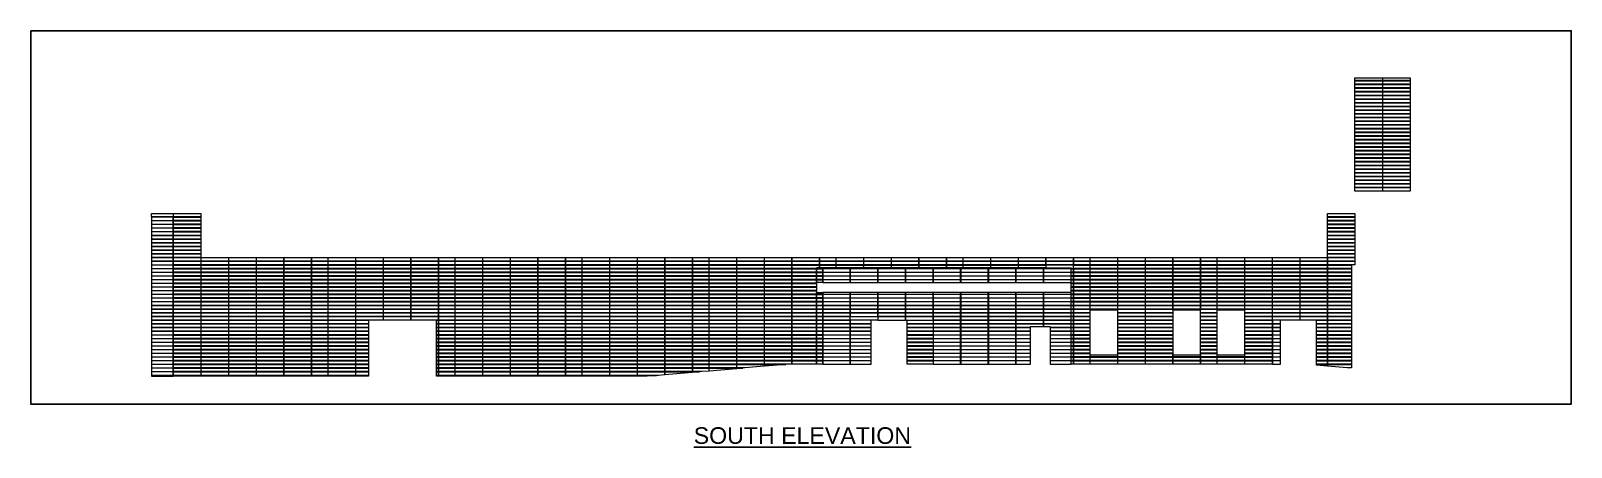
# Model space of a CAD drawing. Header units: inches. Extents: x 0 to 3347, y 4 to 908.
import ezdxf

# ---------------------------------------------------------------- set-up
doc = ezdxf.new("R2010")
doc.units = ezdxf.units.IN
doc.header["$MEASUREMENT"] = 0
doc.layers.add('!Terracotta', color=31, linetype='Continuous', lineweight=20)
doc.styles.add('Arial', font='arial.ttf', dxfattribs={"height": 12})

msp = doc.modelspace()

# ---------------------------------------------------------------- texts
at = {"layer": 'Defpoints', "insert": (1440.6, 47.3), "char_height": 36, "width": 479.041, "attachment_point": 1, "style": 'Arial'}
msp.add_mtext('\\L\\C1;SOUTH ELEVATION', dxfattribs=at)

# ---------------------------------------------------------------- blocks, each defined once
blk = doc.blocks.new('SOUTH_ELEVATION')
at = {"layer": '!Terracotta'}
for points in [[(7.4, 622.7), (67.2, 622.7), (67.2, 616.4), (7.4, 616.4)], [(7.4, 616), (67.2, 616), (67.2, 608.4), (7.4, 608.4)], [(7.4, 608), (67.2, 608), (67.2, 600.4), (7.4, 600.4)], [(67.6, 622.7), (127.4, 622.7), (127.4, 616.4), (67.6, 616.4)], [(67.6, 616), (127.4, 616), (127.4, 608.4), (67.6, 608.4)], [(67.6, 608), (127.4, 608), (127.4, 600.4), (67.6, 600.4)], [(7.4, 600), (67.2, 600), (67.2, 592.4), (7.4, 592.4)], [(7.4, 592), (67.2, 592), (67.2, 584.4), (7.4, 584.4)], [(7.4, 584), (67.2, 584), (67.2, 576.4), (7.4, 576.4)], [(7.4, 576), (67.2, 576), (67.2, 568.4), (7.4, 568.4)], [(67.6, 600), (127.4, 600), (127.4, 592.4), (67.6, 592.4)], [(67.6, 592), (127.4, 592), (127.4, 584.4), (67.6, 584.4)], [(67.6, 584), (127.4, 584), (127.4, 576.4), (67.6, 576.4)], [(67.6, 576), (127.4, 576), (127.4, 568.4), (67.6, 568.4)], [(7.4, 568), (67.2, 568), (67.2, 560.4), (7.4, 560.4)], [(7.4, 560), (67.2, 560), (67.2, 552.4), (7.4, 552.4)], [(7.4, 552), (67.2, 552), (67.2, 544.4), (7.4, 544.4)], [(7.4, 544), (67.2, 544), (67.2, 536.4), (7.4, 536.4)], [(7.4, 536), (67.2, 536), (67.2, 528.4), (7.4, 528.4)], [(67.6, 568), (127.4, 568), (127.4, 560.4), (67.6, 560.4)], [(67.6, 560), (127.4, 560), (127.4, 552.4), (67.6, 552.4)], [(67.6, 552), (127.4, 552), (127.4, 544.4), (67.6, 544.4)], [(67.6, 544), (127.4, 544), (127.4, 536.4), (67.6, 536.4)], [(67.6, 536), (127.4, 536), (127.4, 528.4), (67.6, 528.4)], [(7.4, 528), (67.2, 528), (67.2, 520.4), (7.4, 520.4)], [(7.4, 520), (67.2, 520), (67.2, 512.4), (7.4, 512.4)], [(7.4, 512), (67.2, 512), (67.2, 504.4), (7.4, 504.4)], [(7.4, 504), (67.2, 504), (67.2, 496.4), (7.4, 496.4)], [(67.6, 528), (127.4, 528), (127.4, 520.4), (67.6, 520.4)], [(67.6, 520), (127.4, 520), (127.4, 512.4), (67.6, 512.4)], [(67.6, 512), (127.4, 512), (127.4, 504.4), (67.6, 504.4)], [(67.6, 504), (127.4, 504), (127.4, 496.4), (67.6, 496.4)], [(7.4, 496), (67.2, 496), (67.2, 488.4), (7.4, 488.4)], [(7.4, 488), (67.2, 488), (67.2, 480.4), (7.4, 480.4)], [(7.4, 480), (67.2, 480), (67.2, 472.4), (7.4, 472.4)], [(7.4, 472), (67.2, 472), (67.2, 464.4), (7.4, 464.4)], [(67.6, 496), (127.4, 496), (127.4, 488.4), (67.6, 488.4)], [(67.6, 488), (127.4, 488), (127.4, 480.4), (67.6, 480.4)], [(67.6, 480), (127.4, 480), (127.4, 472.4), (67.6, 472.4)], [(67.6, 472), (127.4, 472), (127.4, 464.4), (67.6, 464.4)], [(7.4, 464), (67.2, 464), (67.2, 456.4), (7.4, 456.4)], [(7.4, 456), (67.2, 456), (67.2, 448.4), (7.4, 448.4)], [(7.4, 448), (67.2, 448), (67.2, 440.4), (7.4, 440.4)], [(7.4, 440), (67.2, 440), (67.2, 432.4), (7.4, 432.4)], [(67.6, 464), (127.4, 464), (127.4, 456.4), (67.6, 456.4)], [(67.6, 456), (127.4, 456), (127.4, 448.4), (67.6, 448.4)], [(67.6, 448), (127.4, 448), (127.4, 440.4), (67.6, 440.4)], [(67.6, 440), (127.4, 440), (127.4, 432.4), (67.6, 432.4)], [(7.4, 432), (67.2, 432), (67.2, 424.4), (7.4, 424.4)], [(7.4, 424), (67.2, 424), (67.2, 416.4), (7.4, 416.4)], [(7.4, 416), (67.2, 416), (67.2, 408.4), (7.4, 408.4)], [(7.4, 408), (67.2, 408), (67.2, 400.4), (7.4, 400.4)], [(67.6, 432), (127.4, 432), (127.4, 424.4), (67.6, 424.4)], [(67.6, 424), (127.4, 424), (127.4, 416.4), (67.6, 416.4)], [(67.6, 416), (127.4, 416), (127.4, 408.4), (67.6, 408.4)], [(67.6, 408), (127.4, 408), (127.4, 400.4), (67.6, 400.4)], [(7.4, 400), (67.2, 400), (67.2, 392.4), (7.4, 392.4)], [(7.4, 392), (67.2, 392), (67.2, 384.4), (7.4, 384.4)], [(7.4, 384), (67.2, 384), (67.2, 376.2), (7.4, 376.2)], [(67.6, 400), (127.4, 400), (127.4, 392.4), (67.6, 392.4)], [(67.6, 392), (127.4, 392), (127.4, 384.4), (67.6, 384.4)], [(67.6, 384), (127.4, 384), (127.4, 376.2), (67.6, 376.2)], [(-2608.1, 327.6), (-2560.5, 327.6), (-2560.5, 320.4), (-2608.1, 320.4)], [(-2560.5, 320), (-2608.1, 320), (-2608.1, 312.4), (-2560.5, 312.4)], [(-2560.5, 312), (-2608.1, 312), (-2608.1, 304.4), (-2560.5, 304.4)], [(-2560.5, 304), (-2608.1, 304), (-2608.1, 296.4), (-2560.5, 296.4)], [(-2560.1, 327.6), (-2500.5, 327.6), (-2500.5, 320.4), (-2560.1, 320.4)], [(-2560.1, 320), (-2500.5, 320), (-2500.5, 312.4), (-2560.1, 312.4)], [(-2560.1, 312), (-2500.5, 312), (-2500.5, 304.4), (-2560.1, 304.4)], [(-2560.1, 304), (-2500.5, 304), (-2500.5, 296.4), (-2560.1, 296.4)], [(-52.1, 327.6), (7.4, 327.6), (7.4, 320.4), (-52.1, 320.4)], [(-52.1, 320), (7.4, 320), (7.4, 312.4), (-52.1, 312.4)], [(-52.1, 312), (7.4, 312), (7.4, 304.4), (-52.1, 304.4)], [(-52.1, 304), (7.4, 304), (7.4, 296.4), (-52.1, 296.4)], [(-2560.5, 296), (-2608.1, 296), (-2608.1, 288.4), (-2560.5, 288.4)], [(-2560.5, 288), (-2608.1, 288), (-2608.1, 280.4), (-2560.5, 280.4)], [(-2560.5, 280), (-2608.1, 280), (-2608.1, 272.4), (-2560.5, 272.4)], [(-2560.5, 272), (-2608.1, 272), (-2608.1, 264.4), (-2560.5, 264.4)], [(-2560.1, 296), (-2500.5, 296), (-2500.5, 288.4), (-2560.1, 288.4)], [(-2560.1, 288), (-2500.5, 288), (-2500.5, 280.4), (-2560.1, 280.4)], [(-2560.1, 280), (-2500.5, 280), (-2500.5, 272.4), (-2560.1, 272.4)], [(-2560.1, 272), (-2500.5, 272), (-2500.5, 264.4), (-2560.1, 264.4)], [(-52.1, 296), (7.4, 296), (7.4, 288.4), (-52.1, 288.4)], [(-52.1, 288), (7.4, 288), (7.4, 280.4), (-52.1, 280.4)], [(-52.1, 280), (7.4, 280), (7.4, 272.4), (-52.1, 272.4)], [(-52.1, 272), (7.4, 272), (7.4, 264.4), (-52.1, 264.4)], [(-2560.5, 264), (-2608.1, 264), (-2608.1, 256.4), (-2560.5, 256.4)], [(-2560.5, 256), (-2608.1, 256), (-2608.1, 248.4), (-2560.5, 248.4)], [(-2560.5, 248), (-2608.1, 248), (-2608.1, 240.4), (-2560.5, 240.4)], [(-2560.5, 240), (-2608.1, 240), (-2608.1, 232.4), (-2560.5, 232.4)], [(-2560.1, 264), (-2500.5, 264), (-2500.5, 256.4), (-2560.1, 256.4)], [(-2560.1, 256), (-2500.5, 256), (-2500.5, 248.4), (-2560.1, 248.4)], [(-2560.1, 248), (-2500.5, 248), (-2500.5, 240.4), (-2560.1, 240.4)], [(-2560.1, 240), (-2500.5, 240), (-2500.5, 232.4), (-2560.1, 232.4)], [(-52.1, 264), (7.4, 264), (7.4, 256.4), (-52.1, 256.4)], [(-52.1, 256), (7.4, 256), (7.4, 248.4), (-52.1, 248.4)], [(-52.1, 248), (7.4, 248), (7.4, 240.4), (-52.1, 240.4)], [(-52.1, 240), (7.4, 240), (7.4, 232.4), (-52.1, 232.4)], [(-2560.5, 232), (-2608.1, 232), (-2608.1, 224.4), (-2560.5, 224.4)], [(-2560.5, 224), (-2608.1, 224), (-2608.1, 216.4), (-2560.5, 216.4)], [(-2560.5, 216), (-2608.1, 216), (-2608.1, 208.4), (-2560.5, 208.4)], [(-2560.5, 208), (-2608.1, 208), (-2608.1, 200.4), (-2560.5, 200.4)], [(-2560.1, 232), (-2500.5, 232), (-2500.5, 224.4), (-2560.1, 224.4)], [(-2560.1, 224), (-2500.5, 224), (-2500.5, 216.4), (-2560.1, 216.4)], [(-2560.1, 216), (-2500.5, 216), (-2500.5, 208.4), (-2560.1, 208.4)], [(-2560.1, 208), (-2500.5, 208), (-2500.5, 200.4), (-2560.1, 200.4)], [(-2500.1, 232), (-2440.5, 232), (-2440.5, 224.4), (-2500.1, 224.4)], [(-2500.1, 224), (-2440.5, 224), (-2440.5, 216.4), (-2500.1, 216.4)], [(-2500.1, 216), (-2440.5, 216), (-2440.5, 208.4), (-2500.1, 208.4)], [(-2500.1, 208), (-2440.5, 208), (-2440.5, 200.4), (-2500.1, 200.4)], [(-2440.1, 232), (-2380.5, 232), (-2380.5, 224.4), (-2440.1, 224.4)], [(-2440.1, 224), (-2380.5, 224), (-2380.5, 216.4), (-2440.1, 216.4)], [(-2440.1, 216), (-2380.5, 216), (-2380.5, 208.4), (-2440.1, 208.4)], [(-2440.1, 208), (-2380.5, 208), (-2380.5, 200.4), (-2440.1, 200.4)], [(-2380.1, 232), (-2320.5, 232), (-2320.5, 224.4), (-2380.1, 224.4)], [(-2380.1, 224), (-2320.5, 224), (-2320.5, 216.4), (-2380.1, 216.4)], [(-2380.1, 216), (-2320.5, 216), (-2320.5, 208.4), (-2380.1, 208.4)], [(-2380.1, 208), (-2320.5, 208), (-2320.5, 200.4), (-2380.1, 200.4)], [(-2320.1, 232), (-2260.5, 232), (-2260.5, 224.4), (-2320.1, 224.4)], [(-2320.1, 224), (-2260.5, 224), (-2260.5, 216.4), (-2320.1, 216.4)], [(-2320.1, 216), (-2260.5, 216), (-2260.5, 208.4), (-2320.1, 208.4)], [(-2320.1, 208), (-2260.5, 208), (-2260.5, 200.4), (-2320.1, 200.4)], [(-2224.7, 224.4), (-2260.1, 224.4), (-2260.1, 232), (-2224.7, 232)], [(-2224.7, 216.4), (-2260.1, 216.4), (-2260.1, 224), (-2224.7, 224)], [(-2224.7, 208.4), (-2260.1, 208.4), (-2260.1, 216), (-2224.7, 216)], [(-2224.7, 200.4), (-2260.1, 200.4), (-2260.1, 208), (-2224.7, 208)], [(-2223.9, 232), (-2164.5, 232), (-2164.5, 224.4), (-2223.9, 224.4)], [(-2223.9, 224), (-2164.5, 224), (-2164.5, 216.4), (-2223.9, 216.4)], [(-2223.9, 216), (-2164.5, 216), (-2164.5, 208.4), (-2223.9, 208.4)], [(-2223.9, 208), (-2164.5, 208), (-2164.5, 200.4), (-2223.9, 200.4)], [(-2164.1, 232), (-2104.5, 232), (-2104.5, 224.4), (-2164.1, 224.4)], [(-2164.1, 224), (-2104.5, 224), (-2104.5, 216.4), (-2164.1, 216.4)], [(-2164.1, 216), (-2104.5, 216), (-2104.5, 208.4), (-2164.1, 208.4)], [(-2164.1, 208), (-2104.5, 208), (-2104.5, 200.4), (-2164.1, 200.4)], [(-2104.1, 232), (-2044.5, 232), (-2044.5, 224.4), (-2104.1, 224.4)], [(-2104.1, 224), (-2044.5, 224), (-2044.5, 216.4), (-2104.1, 216.4)], [(-2104.1, 216), (-2044.5, 216), (-2044.5, 208.4), (-2104.1, 208.4)], [(-2104.1, 208), (-2044.5, 208), (-2044.5, 200.4), (-2104.1, 200.4)], [(-2044.1, 232), (-1984.5, 232), (-1984.5, 224.4), (-2044.1, 224.4)], [(-2044.1, 224), (-1984.5, 224), (-1984.5, 216.4), (-2044.1, 216.4)], [(-2044.1, 216), (-1984.5, 216), (-1984.5, 208.4), (-2044.1, 208.4)], [(-2044.1, 208), (-1984.5, 208), (-1984.5, 200.4), (-2044.1, 200.4)], [(-1948.7, 224.4), (-1984.1, 224.4), (-1984.1, 232), (-1948.7, 232)], [(-1948.7, 216.4), (-1984.1, 216.4), (-1984.1, 224), (-1948.7, 224)], [(-1948.7, 208.4), (-1984.1, 208.4), (-1984.1, 216), (-1948.7, 216)], [(-1948.7, 200.4), (-1984.1, 200.4), (-1984.1, 208), (-1948.7, 208)], [(-1947.9, 232), (-1888.5, 232), (-1888.5, 224.4), (-1947.9, 224.4)], [(-1947.9, 224), (-1888.5, 224), (-1888.5, 216.4), (-1947.9, 216.4)], [(-1947.9, 216), (-1888.5, 216), (-1888.5, 208.4), (-1947.9, 208.4)], [(-1947.9, 208), (-1888.5, 208), (-1888.5, 200.4), (-1947.9, 200.4)], [(-1888.1, 232), (-1828.5, 232), (-1828.5, 224.4), (-1888.1, 224.4)], [(-1888.1, 224), (-1828.5, 224), (-1828.5, 216.4), (-1888.1, 216.4)], [(-1888.1, 216), (-1828.5, 216), (-1828.5, 208.4), (-1888.1, 208.4)], [(-1888.1, 208), (-1828.5, 208), (-1828.5, 200.4), (-1888.1, 200.4)], [(-1828.1, 232), (-1768.5, 232), (-1768.5, 224.4), (-1828.1, 224.4)], [(-1828.1, 224), (-1768.5, 224), (-1768.5, 216.4), (-1828.1, 216.4)], [(-1828.1, 216), (-1768.5, 216), (-1768.5, 208.4), (-1828.1, 208.4)], [(-1828.1, 208), (-1768.5, 208), (-1768.5, 200.4), (-1828.1, 200.4)], [(-1768.1, 232), (-1708.5, 232), (-1708.5, 224.4), (-1768.1, 224.4)], [(-1768.1, 224), (-1708.5, 224), (-1708.5, 216.4), (-1768.1, 216.4)], [(-1768.1, 216), (-1708.5, 216), (-1708.5, 208.4), (-1768.1, 208.4)], [(-1768.1, 208), (-1708.5, 208), (-1708.5, 200.4), (-1768.1, 200.4)], [(-1672.7, 224.4), (-1708.1, 224.4), (-1708.1, 232), (-1672.7, 232)], [(-1672.7, 216.4), (-1708.1, 216.4), (-1708.1, 224), (-1672.7, 224)], [(-1672.7, 208.4), (-1708.1, 208.4), (-1708.1, 216), (-1672.7, 216)], [(-1672.7, 200.4), (-1708.1, 200.4), (-1708.1, 208), (-1672.7, 208)], [(-1671.9, 232), (-1612.5, 232), (-1612.5, 224.4), (-1671.9, 224.4)], [(-1671.9, 224), (-1612.5, 224), (-1612.5, 216.4), (-1671.9, 216.4)], [(-1671.9, 216), (-1612.5, 216), (-1612.5, 208.4), (-1671.9, 208.4)], [(-1671.9, 208), (-1612.5, 208), (-1612.5, 200.4), (-1671.9, 200.4)], [(-1612.1, 232), (-1552.5, 232), (-1552.5, 224.4), (-1612.1, 224.4)], [(-1612.1, 224), (-1552.5, 224), (-1552.5, 216.4), (-1612.1, 216.4)], [(-1612.1, 216), (-1552.5, 216), (-1552.5, 208.4), (-1612.1, 208.4)], [(-1612.1, 208), (-1552.5, 208), (-1552.5, 200.4), (-1612.1, 200.4)], [(-1552.1, 232), (-1492.5, 232), (-1492.5, 224.4), (-1552.1, 224.4)], [(-1552.1, 224), (-1492.5, 224), (-1492.5, 216.4), (-1552.1, 216.4)], [(-1552.1, 216), (-1492.5, 216), (-1492.5, 208.4), (-1552.1, 208.4)], [(-1552.1, 208), (-1492.5, 208), (-1492.5, 200.4), (-1552.1, 200.4)], [(-1492.1, 232), (-1432.5, 232), (-1432.5, 224.4), (-1492.1, 224.4)], [(-1492.1, 224), (-1432.5, 224), (-1432.5, 216.4), (-1492.1, 216.4)], [(-1492.1, 216), (-1432.5, 216), (-1432.5, 208.4), (-1492.1, 208.4)], [(-1492.1, 208), (-1432.5, 208), (-1432.5, 200.4), (-1492.1, 200.4)], [(-1396.7, 224.4), (-1432.1, 224.4), (-1432.1, 232), (-1396.7, 232)], [(-1396.7, 216.4), (-1432.1, 216.4), (-1432.1, 224), (-1396.7, 224)], [(-1396.7, 208.4), (-1432.1, 208.4), (-1432.1, 216), (-1396.7, 216)], [(-1396.7, 200.4), (-1432.1, 200.4), (-1432.1, 208), (-1396.7, 208)], [(-1395.9, 232), (-1336.5, 232), (-1336.5, 224.4), (-1395.9, 224.4)], [(-1395.9, 224), (-1336.5, 224), (-1336.5, 216.4), (-1395.9, 216.4)], [(-1395.9, 216), (-1336.5, 216), (-1336.5, 208.4), (-1395.9, 208.4)], [(-1395.9, 208), (-1336.5, 208), (-1336.5, 200.4), (-1395.9, 200.4)], [(-1336.1, 232), (-1276.5, 232), (-1276.5, 224.4), (-1336.1, 224.4)], [(-1336.1, 224), (-1276.5, 224), (-1276.5, 216.4), (-1336.1, 216.4)], [(-1336.1, 216), (-1276.5, 216), (-1276.5, 208.4), (-1336.1, 208.4)], [(-1336.1, 208), (-1276.5, 208), (-1276.5, 200.4), (-1336.1, 200.4)], [(-1276.1, 232), (-1216.5, 232), (-1216.5, 224.4), (-1276.1, 224.4)], [(-1276.1, 224), (-1216.5, 224), (-1216.5, 216.4), (-1276.1, 216.4)], [(-1276.1, 216), (-1216.5, 216), (-1216.5, 208.4), (-1276.1, 208.4)], [(-1276.1, 208), (-1216.5, 208), (-1216.5, 200.4), (-1276.1, 200.4)], [(-1216.1, 232), (-1156.5, 232), (-1156.5, 224.4), (-1216.1, 224.4)], [(-1216.1, 224), (-1156.5, 224), (-1156.5, 216.4), (-1216.1, 216.4)], [(-1162.6, 200.4), (-1216.1, 200.4), (-1216.1, 208), (-1162.6, 208)], [(-1162.6, 208), (-1149.6, 208), (-1149.6, 200.4), (-1162.6, 200.4)], [(-1120.7, 224.4), (-1156.1, 224.4), (-1156.1, 232), (-1120.7, 232)], [(-1120.7, 216.4), (-1156.1, 216.4), (-1156.1, 224), (-1120.7, 224)], [(-1120.7, 210.2), (-1156.1, 210.2), (-1156.1, 216), (-1120.7, 216)], [(-1089.6, 208), (-1149.3, 208), (-1149.3, 200.4), (-1089.6, 200.4)], [(-1119.9, 232), (-1060.5, 232), (-1060.5, 224.4), (-1119.9, 224.4)], [(-1119.9, 224), (-1060.5, 224), (-1060.5, 216.4), (-1119.9, 216.4)], [(-1119.9, 216), (-1060.5, 216), (-1060.5, 210.2), (-1119.9, 210.2)], [(-1029.6, 208), (-1089.3, 208), (-1089.3, 200.4), (-1029.6, 200.4)], [(-1060.1, 232), (-1000.5, 232), (-1000.5, 224.4), (-1060.1, 224.4)], [(-1060.1, 224), (-1000.5, 224), (-1000.5, 216.4), (-1060.1, 216.4)], [(-1060.1, 216), (-1000.5, 216), (-1000.5, 210.2), (-1060.1, 210.2)], [(-969.6, 208), (-1029.3, 208), (-1029.3, 200.4), (-969.6, 200.4)], [(-1000.1, 232), (-940.5, 232), (-940.5, 224.4), (-1000.1, 224.4)], [(-1000.1, 224), (-940.5, 224), (-940.5, 216.4), (-1000.1, 216.4)], [(-1000.1, 216), (-940.5, 216), (-940.5, 210.2), (-1000.1, 210.2)], [(-909.6, 208), (-969.3, 208), (-969.3, 200.4), (-909.6, 200.4)], [(-940.1, 232), (-880.5, 232), (-880.5, 224.4), (-940.1, 224.4)], [(-940.1, 224), (-880.5, 224), (-880.5, 216.4), (-940.1, 216.4)], [(-940.1, 216), (-880.5, 216), (-880.5, 210.2), (-940.1, 210.2)], [(-849.6, 208), (-909.3, 208), (-909.3, 200.4), (-849.6, 200.4)], [(-844.7, 210.2), (-880.3, 210.2), (-880.3, 216), (-844.7, 216)], [(-844.7, 224.4), (-880.1, 224.4), (-880.1, 232), (-844.7, 232)], [(-844.7, 216.4), (-880.1, 216.4), (-880.1, 224), (-844.7, 224)], [(-789.6, 208), (-849.3, 208), (-849.3, 200.4), (-789.6, 200.4)], [(-843.9, 232), (-784.5, 232), (-784.5, 224.4), (-843.9, 224.4)], [(-843.9, 224), (-784.5, 224), (-784.5, 216.4), (-843.9, 216.4)], [(-843.9, 216), (-784.5, 216), (-784.5, 210.2), (-843.9, 210.2)], [(-729.6, 208), (-789.3, 208), (-789.3, 200.4), (-729.6, 200.4)], [(-784.1, 232), (-724.5, 232), (-724.5, 224.4), (-784.1, 224.4)], [(-784.1, 224), (-724.5, 224), (-724.5, 216.4), (-784.1, 216.4)], [(-784.1, 216), (-724.5, 216), (-724.5, 210.2), (-784.1, 210.2)], [(-669.6, 208), (-729.3, 208), (-729.3, 200.4), (-669.6, 200.4)], [(-724.1, 232), (-664.5, 232), (-664.5, 224.4), (-724.1, 224.4)], [(-724.1, 224), (-664.5, 224), (-664.5, 216.4), (-724.1, 216.4)], [(-724.1, 216), (-664.5, 216), (-664.5, 210.2), (-724.1, 210.2)], [(-609.4, 208), (-669.3, 208), (-669.3, 200.4), (-609.4, 200.4)], [(-664.1, 232), (-604.5, 232), (-604.5, 224.4), (-664.1, 224.4)], [(-664.1, 224), (-604.5, 224), (-604.5, 216.4), (-664.1, 216.4)], [(-604.5, 216), (-664.1, 216), (-664.1, 210.2), (-609.4, 210.2), (-609.4, 208.4), (-604.5, 208.4), (-604.5, 210.2)], [(-609.4, 208), (-604.5, 208), (-604.5, 200.4), (-609.4, 200.4)], [(-568.7, 224.4), (-604.1, 224.4), (-604.1, 232), (-568.7, 232)], [(-568.7, 216.4), (-604.1, 216.4), (-604.1, 224), (-568.7, 224)], [(-568.7, 208.4), (-604.1, 208.4), (-604.1, 216), (-568.7, 216)], [(-568.7, 200.4), (-604.1, 200.4), (-604.1, 208), (-568.7, 208)], [(-567.9, 232), (-508.5, 232), (-508.5, 224.4), (-567.9, 224.4)], [(-567.9, 224), (-508.5, 224), (-508.5, 216.4), (-567.9, 216.4)], [(-567.9, 216), (-508.5, 216), (-508.5, 208.4), (-567.9, 208.4)], [(-567.9, 208), (-508.5, 208), (-508.5, 200.4), (-567.9, 200.4)], [(-508.1, 232), (-448.5, 232), (-448.5, 224.4), (-508.1, 224.4)], [(-508.1, 224), (-448.5, 224), (-448.5, 216.4), (-508.1, 216.4)], [(-508.1, 216), (-448.5, 216), (-448.5, 208.4), (-508.1, 208.4)], [(-508.1, 208), (-448.5, 208), (-448.5, 200.4), (-508.1, 200.4)], [(-448.1, 232), (-388.5, 232), (-388.5, 224.4), (-448.1, 224.4)], [(-448.1, 224), (-388.5, 224), (-388.5, 216.4), (-448.1, 216.4)], [(-448.1, 216), (-388.5, 216), (-388.5, 208.4), (-448.1, 208.4)], [(-448.1, 208), (-388.5, 208), (-388.5, 200.4), (-448.1, 200.4)], [(-388.1, 232), (-328.5, 232), (-328.5, 224.4), (-388.1, 224.4)], [(-388.1, 224), (-328.5, 224), (-328.5, 216.4), (-388.1, 216.4)], [(-388.1, 216), (-328.5, 216), (-328.5, 208.4), (-388.1, 208.4)], [(-388.1, 208), (-328.5, 208), (-328.5, 200.4), (-388.1, 200.4)], [(-292.7, 224.4), (-328.1, 224.4), (-328.1, 232), (-292.7, 232)], [(-292.7, 216.4), (-328.1, 216.4), (-328.1, 224), (-292.7, 224)], [(-292.7, 208.4), (-328.1, 208.4), (-328.1, 216), (-292.7, 216)], [(-292.7, 200.4), (-328.1, 200.4), (-328.1, 208), (-292.7, 208)], [(-291.9, 232), (-232.5, 232), (-232.5, 224.4), (-291.9, 224.4)], [(-291.9, 224), (-232.5, 224), (-232.5, 216.4), (-291.9, 216.4)], [(-291.9, 216), (-232.5, 216), (-232.5, 208.4), (-291.9, 208.4)], [(-291.9, 208), (-232.5, 208), (-232.5, 200.4), (-291.9, 200.4)], [(-232.1, 232), (-172.5, 232), (-172.5, 224.4), (-232.1, 224.4)], [(-232.1, 224), (-172.5, 224), (-172.5, 216.4), (-232.1, 216.4)], [(-232.1, 216), (-172.5, 216), (-172.5, 208.4), (-232.1, 208.4)], [(-232.1, 208), (-172.5, 208), (-172.5, 200.4), (-232.1, 200.4)], [(-172.1, 232), (-112.4, 232), (-112.4, 224.4), (-172.1, 224.4)], [(-172.1, 224), (-112.4, 224), (-112.4, 216.4), (-172.1, 216.4)], [(-172.1, 216), (-112.4, 216), (-112.4, 208.4), (-172.1, 208.4)], [(-172.1, 208), (-112.4, 208), (-112.4, 200.4), (-172.1, 200.4)], [(-112, 232), (-52.5, 232), (-52.5, 224.4), (-112, 224.4)], [(-112, 224), (-52.5, 224), (-52.5, 216.4), (-112, 216.4)], [(-112, 216), (-52.5, 216), (-52.5, 208.4), (-112, 208.4)], [(-112, 208), (-52.5, 208), (-52.5, 200.4), (-112, 200.4)], [(-52.1, 232), (7.4, 232), (7.4, 224.4), (-52.1, 224.4)], [(-52.1, 224), (7.4, 224), (7.4, 216.4), (-52.1, 216.4)], [(-52.1, 216), (0, 216), (0, 208.4), (-52.1, 208.4)], [(-52.1, 208), (0, 208), (0, 200.4), (-52.1, 200.4)], [(-2560.5, 200), (-2608.1, 200), (-2608.1, 192.4), (-2560.5, 192.4)], [(-2560.5, 192), (-2608.1, 192), (-2608.1, 184.4), (-2560.5, 184.4)], [(-2560.5, 184), (-2608.1, 184), (-2608.1, 176.4), (-2560.5, 176.4)], [(-2560.5, 176), (-2608.1, 176), (-2608.1, 168.4), (-2560.5, 168.4)], [(-2560.5, 168), (-2608.1, 168), (-2608.1, 160.4), (-2560.5, 160.4)], [(-2560.1, 200), (-2500.5, 200), (-2500.5, 192.4), (-2560.1, 192.4)], [(-2560.1, 192), (-2500.5, 192), (-2500.5, 184.4), (-2560.1, 184.4)], [(-2560.1, 184), (-2500.5, 184), (-2500.5, 176.4), (-2560.1, 176.4)], [(-2560.1, 176), (-2500.5, 176), (-2500.5, 168.4), (-2560.1, 168.4)], [(-2560.1, 168), (-2500.5, 168), (-2500.5, 160.4), (-2560.1, 160.4)], [(-2500.1, 200), (-2440.5, 200), (-2440.5, 192.4), (-2500.1, 192.4)], [(-2500.1, 192), (-2440.5, 192), (-2440.5, 184.4), (-2500.1, 184.4)], [(-2500.1, 184), (-2440.5, 184), (-2440.5, 176.4), (-2500.1, 176.4)], [(-2500.1, 176), (-2440.5, 176), (-2440.5, 168.4), (-2500.1, 168.4)], [(-2500.1, 168), (-2440.5, 168), (-2440.5, 160.4), (-2500.1, 160.4)], [(-2440.1, 200), (-2380.5, 200), (-2380.5, 192.4), (-2440.1, 192.4)], [(-2440.1, 192), (-2380.5, 192), (-2380.5, 184.4), (-2440.1, 184.4)], [(-2440.1, 184), (-2380.5, 184), (-2380.5, 176.4), (-2440.1, 176.4)], [(-2440.1, 176), (-2380.5, 176), (-2380.5, 168.4), (-2440.1, 168.4)], [(-2440.1, 168), (-2380.5, 168), (-2380.5, 160.4), (-2440.1, 160.4)], [(-2380.1, 200), (-2320.5, 200), (-2320.5, 192.4), (-2380.1, 192.4)], [(-2380.1, 192), (-2320.5, 192), (-2320.5, 184.4), (-2380.1, 184.4)], [(-2380.1, 184), (-2320.5, 184), (-2320.5, 176.4), (-2380.1, 176.4)], [(-2380.1, 176), (-2320.5, 176), (-2320.5, 168.4), (-2380.1, 168.4)], [(-2380.1, 168), (-2320.5, 168), (-2320.5, 160.4), (-2380.1, 160.4)], [(-2320.1, 200), (-2260.5, 200), (-2260.5, 192.4), (-2320.1, 192.4)], [(-2320.1, 192), (-2260.5, 192), (-2260.5, 184.4), (-2320.1, 184.4)], [(-2320.1, 184), (-2260.5, 184), (-2260.5, 176.4), (-2320.1, 176.4)], [(-2320.1, 176), (-2260.5, 176), (-2260.5, 168.4), (-2320.1, 168.4)], [(-2320.1, 168), (-2260.5, 168), (-2260.5, 160.4), (-2320.1, 160.4)], [(-2224.7, 192.4), (-2260.1, 192.4), (-2260.1, 200), (-2224.7, 200)], [(-2224.7, 184.4), (-2260.1, 184.4), (-2260.1, 192), (-2224.7, 192)], [(-2224.7, 176.4), (-2260.1, 176.4), (-2260.1, 184), (-2224.7, 184)], [(-2224.7, 168.4), (-2260.1, 168.4), (-2260.1, 176), (-2224.7, 176)], [(-2224.7, 160.4), (-2260.1, 160.4), (-2260.1, 168), (-2224.7, 168)], [(-2223.9, 200), (-2164.5, 200), (-2164.5, 192.4), (-2223.9, 192.4)], [(-2223.9, 192), (-2164.5, 192), (-2164.5, 184.4), (-2223.9, 184.4)], [(-2223.9, 184), (-2164.5, 184), (-2164.5, 176.4), (-2223.9, 176.4)], [(-2223.9, 176), (-2164.5, 176), (-2164.5, 168.4), (-2223.9, 168.4)], [(-2223.9, 168), (-2164.5, 168), (-2164.5, 160.4), (-2223.9, 160.4)], [(-2164.1, 200), (-2104.5, 200), (-2104.5, 192.4), (-2164.1, 192.4)], [(-2164.1, 192), (-2104.5, 192), (-2104.5, 184.4), (-2164.1, 184.4)], [(-2164.1, 184), (-2104.5, 184), (-2104.5, 176.4), (-2164.1, 176.4)], [(-2164.1, 176), (-2104.5, 176), (-2104.5, 168.4), (-2164.1, 168.4)], [(-2164.1, 168), (-2104.5, 168), (-2104.5, 160.4), (-2164.1, 160.4)], [(-2104.1, 200), (-2044.5, 200), (-2044.5, 192.4), (-2104.1, 192.4)], [(-2104.1, 192), (-2044.5, 192), (-2044.5, 184.4), (-2104.1, 184.4)], [(-2104.1, 184), (-2044.5, 184), (-2044.5, 176.4), (-2104.1, 176.4)], [(-2104.1, 176), (-2044.5, 176), (-2044.5, 168.4), (-2104.1, 168.4)], [(-2104.1, 168), (-2044.5, 168), (-2044.5, 160.4), (-2104.1, 160.4)], [(-2044.1, 200), (-1984.5, 200), (-1984.5, 192.4), (-2044.1, 192.4)], [(-2044.1, 192), (-1984.5, 192), (-1984.5, 184.4), (-2044.1, 184.4)], [(-2044.1, 184), (-1984.5, 184), (-1984.5, 176.4), (-2044.1, 176.4)], [(-2044.1, 176), (-1984.5, 176), (-1984.5, 168.4), (-2044.1, 168.4)], [(-2044.1, 168), (-1984.5, 168), (-1984.5, 160.4), (-2044.1, 160.4)], [(-1948.7, 192.4), (-1984.1, 192.4), (-1984.1, 200), (-1948.7, 200)], [(-1948.7, 184.4), (-1984.1, 184.4), (-1984.1, 192), (-1948.7, 192)], [(-1948.7, 176.4), (-1984.1, 176.4), (-1984.1, 184), (-1948.7, 184)], [(-1948.7, 168.4), (-1984.1, 168.4), (-1984.1, 176), (-1948.7, 176)], [(-1948.7, 160.4), (-1984.1, 160.4), (-1984.1, 168), (-1948.7, 168)], [(-1947.9, 200), (-1888.5, 200), (-1888.5, 192.4), (-1947.9, 192.4)], [(-1947.9, 192), (-1888.5, 192), (-1888.5, 184.4), (-1947.9, 184.4)], [(-1947.9, 184), (-1888.5, 184), (-1888.5, 176.4), (-1947.9, 176.4)], [(-1947.9, 176), (-1888.5, 176), (-1888.5, 168.4), (-1947.9, 168.4)], [(-1947.9, 168), (-1888.5, 168), (-1888.5, 160.4), (-1947.9, 160.4)], [(-1888.1, 200), (-1828.5, 200), (-1828.5, 192.4), (-1888.1, 192.4)], [(-1888.1, 192), (-1828.5, 192), (-1828.5, 184.4), (-1888.1, 184.4)], [(-1888.1, 184), (-1828.5, 184), (-1828.5, 176.4), (-1888.1, 176.4)], [(-1888.1, 176), (-1828.5, 176), (-1828.5, 168.4), (-1888.1, 168.4)], [(-1888.1, 168), (-1828.5, 168), (-1828.5, 160.4), (-1888.1, 160.4)], [(-1828.1, 200), (-1768.5, 200), (-1768.5, 192.4), (-1828.1, 192.4)], [(-1828.1, 192), (-1768.5, 192), (-1768.5, 184.4), (-1828.1, 184.4)], [(-1828.1, 184), (-1768.5, 184), (-1768.5, 176.4), (-1828.1, 176.4)], [(-1828.1, 176), (-1768.5, 176), (-1768.5, 168.4), (-1828.1, 168.4)], [(-1828.1, 168), (-1768.5, 168), (-1768.5, 160.4), (-1828.1, 160.4)], [(-1768.1, 200), (-1708.5, 200), (-1708.5, 192.4), (-1768.1, 192.4)], [(-1768.1, 192), (-1708.5, 192), (-1708.5, 184.4), (-1768.1, 184.4)], [(-1768.1, 184), (-1708.5, 184), (-1708.5, 176.4), (-1768.1, 176.4)], [(-1768.1, 176), (-1708.5, 176), (-1708.5, 168.4), (-1768.1, 168.4)], [(-1768.1, 168), (-1708.5, 168), (-1708.5, 160.4), (-1768.1, 160.4)], [(-1672.7, 192.4), (-1708.1, 192.4), (-1708.1, 200), (-1672.7, 200)], [(-1672.7, 184.4), (-1708.1, 184.4), (-1708.1, 192), (-1672.7, 192)], [(-1672.7, 176.4), (-1708.1, 176.4), (-1708.1, 184), (-1672.7, 184)], [(-1672.7, 168.4), (-1708.1, 168.4), (-1708.1, 176), (-1672.7, 176)], [(-1672.7, 160.4), (-1708.1, 160.4), (-1708.1, 168), (-1672.7, 168)], [(-1671.9, 200), (-1612.5, 200), (-1612.5, 192.4), (-1671.9, 192.4)], [(-1671.9, 192), (-1612.5, 192), (-1612.5, 184.4), (-1671.9, 184.4)], [(-1671.9, 184), (-1612.5, 184), (-1612.5, 176.4), (-1671.9, 176.4)], [(-1671.9, 176), (-1612.5, 176), (-1612.5, 168.4), (-1671.9, 168.4)], [(-1671.9, 168), (-1612.5, 168), (-1612.5, 160.4), (-1671.9, 160.4)], [(-1612.1, 200), (-1552.5, 200), (-1552.5, 192.4), (-1612.1, 192.4)], [(-1612.1, 192), (-1552.5, 192), (-1552.5, 184.4), (-1612.1, 184.4)], [(-1612.1, 184), (-1552.5, 184), (-1552.5, 176.4), (-1612.1, 176.4)], [(-1612.1, 176), (-1552.5, 176), (-1552.5, 168.4), (-1612.1, 168.4)], [(-1612.1, 168), (-1552.5, 168), (-1552.5, 160.4), (-1612.1, 160.4)], [(-1552.1, 200), (-1492.5, 200), (-1492.5, 192.4), (-1552.1, 192.4)], [(-1552.1, 192), (-1492.5, 192), (-1492.5, 184.4), (-1552.1, 184.4)], [(-1552.1, 184), (-1492.5, 184), (-1492.5, 176.4), (-1552.1, 176.4)], [(-1552.1, 176), (-1492.5, 176), (-1492.5, 168.4), (-1552.1, 168.4)], [(-1552.1, 168), (-1492.5, 168), (-1492.5, 160.4), (-1552.1, 160.4)], [(-1492.1, 200), (-1432.5, 200), (-1432.5, 192.4), (-1492.1, 192.4)], [(-1492.1, 192), (-1432.5, 192), (-1432.5, 184.4), (-1492.1, 184.4)], [(-1492.1, 184), (-1432.5, 184), (-1432.5, 176.4), (-1492.1, 176.4)], [(-1492.1, 176), (-1432.5, 176), (-1432.5, 168.4), (-1492.1, 168.4)], [(-1492.1, 168), (-1432.5, 168), (-1432.5, 160.4), (-1492.1, 160.4)], [(-1396.7, 192.4), (-1432.1, 192.4), (-1432.1, 200), (-1396.7, 200)], [(-1396.7, 184.4), (-1432.1, 184.4), (-1432.1, 192), (-1396.7, 192)], [(-1396.7, 176.4), (-1432.1, 176.4), (-1432.1, 184), (-1396.7, 184)], [(-1396.7, 168.4), (-1432.1, 168.4), (-1432.1, 176), (-1396.7, 176)], [(-1396.7, 160.4), (-1432.1, 160.4), (-1432.1, 168), (-1396.7, 168)], [(-1395.9, 200), (-1336.5, 200), (-1336.5, 192.4), (-1395.9, 192.4)], [(-1395.9, 192), (-1336.5, 192), (-1336.5, 184.4), (-1395.9, 184.4)], [(-1395.9, 184), (-1336.5, 184), (-1336.5, 176.4), (-1395.9, 176.4)], [(-1395.9, 176), (-1336.5, 176), (-1336.5, 168.4), (-1395.9, 168.4)], [(-1395.9, 168), (-1336.5, 168), (-1336.5, 160.4), (-1395.9, 160.4)], [(-1336.1, 200), (-1276.5, 200), (-1276.5, 192.4), (-1336.1, 192.4)], [(-1336.1, 192), (-1276.5, 192), (-1276.5, 184.4), (-1336.1, 184.4)], [(-1336.1, 184), (-1276.5, 184), (-1276.5, 176.4), (-1336.1, 176.4)], [(-1336.1, 176), (-1276.5, 176), (-1276.5, 168.4), (-1336.1, 168.4)], [(-1336.1, 168), (-1276.5, 168), (-1276.5, 160.4), (-1336.1, 160.4)], [(-1276.1, 200), (-1216.5, 200), (-1216.5, 192.4), (-1276.1, 192.4)], [(-1276.1, 192), (-1216.5, 192), (-1216.5, 184.4), (-1276.1, 184.4)], [(-1276.1, 184), (-1216.5, 184), (-1216.5, 176.4), (-1276.1, 176.4)], [(-1276.1, 176), (-1216.5, 176), (-1216.5, 168.4), (-1276.1, 168.4)], [(-1276.1, 168), (-1216.5, 168), (-1216.5, 160.4), (-1276.1, 160.4)], [(-1162.6, 192.4), (-1216.1, 192.4), (-1216.1, 200), (-1162.6, 200)], [(-1162.6, 184.4), (-1216.1, 184.4), (-1216.1, 192), (-1162.6, 192)], [(-1162.6, 176.4), (-1216.1, 176.4), (-1216.1, 184), (-1162.6, 184)], [(-1162.6, 168.4), (-1216.1, 168.4), (-1216.1, 176), (-1162.6, 176)], [(-1162.6, 160.4), (-1216.1, 160.4), (-1216.1, 168), (-1162.6, 168)], [(-1162.6, 200), (-1149.6, 200), (-1149.6, 192.4), (-1162.6, 192.4)], [(-1162.6, 192), (-1149.6, 192), (-1149.6, 184.4), (-1162.6, 184.4)], [(-1162.6, 177.7), (-1162.6, 184), (-1149.6, 184), (-1149.6, 177.7)], [(-1089.6, 200), (-1149.3, 200), (-1149.3, 192.4), (-1089.6, 192.4)], [(-1089.6, 192), (-1149.3, 192), (-1149.3, 184.4), (-1089.6, 184.4)], [(-1089.6, 177.7), (-1089.6, 184), (-1149.3, 184), (-1149.3, 177.7)], [(-1029.6, 200), (-1089.3, 200), (-1089.3, 192.4), (-1029.6, 192.4)], [(-1029.6, 192), (-1089.3, 192), (-1089.3, 184.4), (-1029.6, 184.4)], [(-1029.6, 177.7), (-1029.6, 184), (-1089.3, 184), (-1089.3, 177.7)], [(-969.6, 200), (-1029.3, 200), (-1029.3, 192.4), (-969.6, 192.4)], [(-969.6, 192), (-1029.3, 192), (-1029.3, 184.4), (-969.6, 184.4)], [(-969.6, 177.7), (-969.6, 184), (-1029.3, 184), (-1029.3, 177.7)], [(-909.6, 200), (-969.3, 200), (-969.3, 192.4), (-909.6, 192.4)], [(-909.6, 192), (-969.3, 192), (-969.3, 184.4), (-909.6, 184.4)], [(-909.6, 177.7), (-909.6, 184), (-969.3, 184), (-969.3, 177.7)], [(-849.6, 200), (-909.3, 200), (-909.3, 192.4), (-849.6, 192.4)], [(-849.6, 192), (-909.3, 192), (-909.3, 184.4), (-849.6, 184.4)], [(-849.6, 177.7), (-849.6, 184), (-909.3, 184), (-909.3, 177.7)], [(-789.6, 200), (-849.3, 200), (-849.3, 192.4), (-789.6, 192.4)], [(-789.6, 192), (-849.3, 192), (-849.3, 184.4), (-789.6, 184.4)], [(-789.6, 177.7), (-789.6, 184), (-849.3, 184), (-849.3, 177.7)], [(-729.6, 200), (-789.3, 200), (-789.3, 192.4), (-729.6, 192.4)], [(-729.6, 192), (-789.3, 192), (-789.3, 184.4), (-729.6, 184.4)], [(-729.6, 177.7), (-729.6, 184), (-789.3, 184), (-789.3, 177.7)], [(-669.6, 200), (-729.3, 200), (-729.3, 192.4), (-669.6, 192.4)], [(-669.6, 192), (-729.3, 192), (-729.3, 184.4), (-669.6, 184.4)], [(-669.6, 177.7), (-669.6, 184), (-729.3, 184), (-729.3, 177.7)], [(-609.4, 200), (-669.3, 200), (-669.3, 192.4), (-609.4, 192.4)], [(-609.4, 192), (-669.3, 192), (-669.3, 184.4), (-609.4, 184.4)], [(-609.4, 177.7), (-609.4, 184), (-669.3, 184), (-669.3, 177.7)], [(-609.4, 200), (-604.5, 200), (-604.5, 192.4), (-609.4, 192.4)], [(-609.4, 192), (-604.5, 192), (-604.5, 184.4), (-609.4, 184.4)], [(-609.4, 184), (-604.5, 184), (-604.5, 176.4), (-609.4, 176.4)], [(-609.4, 176), (-604.5, 176), (-604.5, 168.4), (-609.4, 168.4)], [(-609.4, 168), (-604.5, 168), (-604.5, 160.4), (-609.4, 160.4)], [(-568.7, 192.4), (-604.1, 192.4), (-604.1, 200), (-568.7, 200)], [(-568.7, 184.4), (-604.1, 184.4), (-604.1, 192), (-568.7, 192)], [(-568.7, 176.4), (-604.1, 176.4), (-604.1, 184), (-568.7, 184)], [(-568.7, 168.4), (-604.1, 168.4), (-604.1, 176), (-568.7, 176)], [(-568.7, 160.4), (-604.1, 160.4), (-604.1, 168), (-568.7, 168)], [(-567.9, 200), (-508.5, 200), (-508.5, 192.4), (-567.9, 192.4)], [(-567.9, 192), (-508.5, 192), (-508.5, 184.4), (-567.9, 184.4)], [(-567.9, 184), (-508.5, 184), (-508.5, 176.4), (-567.9, 176.4)], [(-567.9, 176), (-508.5, 176), (-508.5, 168.4), (-567.9, 168.4)], [(-567.9, 168), (-508.5, 168), (-508.5, 160.4), (-567.9, 160.4)], [(-508.1, 200), (-448.5, 200), (-448.5, 192.4), (-508.1, 192.4)], [(-508.1, 192), (-448.5, 192), (-448.5, 184.4), (-508.1, 184.4)], [(-508.1, 184), (-448.5, 184), (-448.5, 176.4), (-508.1, 176.4)], [(-508.1, 176), (-448.5, 176), (-448.5, 168.4), (-508.1, 168.4)], [(-508.1, 168), (-448.5, 168), (-448.5, 160.4), (-508.1, 160.4)], [(-448.1, 200), (-388.5, 200), (-388.5, 192.4), (-448.1, 192.4)], [(-448.1, 192), (-388.5, 192), (-388.5, 184.4), (-448.1, 184.4)], [(-448.1, 184), (-388.5, 184), (-388.5, 176.4), (-448.1, 176.4)], [(-448.1, 176), (-388.5, 176), (-388.5, 168.4), (-448.1, 168.4)], [(-448.1, 168), (-388.5, 168), (-388.5, 160.4), (-448.1, 160.4)], [(-388.1, 200), (-328.5, 200), (-328.5, 192.4), (-388.1, 192.4)], [(-388.1, 192), (-328.5, 192), (-328.5, 184.4), (-388.1, 184.4)], [(-388.1, 184), (-328.5, 184), (-328.5, 176.4), (-388.1, 176.4)], [(-388.1, 176), (-328.5, 176), (-328.5, 168.4), (-388.1, 168.4)], [(-388.1, 168), (-328.5, 168), (-328.5, 160.4), (-388.1, 160.4)], [(-292.7, 192.4), (-328.1, 192.4), (-328.1, 200), (-292.7, 200)], [(-292.7, 184.4), (-328.1, 184.4), (-328.1, 192), (-292.7, 192)], [(-292.7, 176.4), (-328.1, 176.4), (-328.1, 184), (-292.7, 184)], [(-292.7, 168.4), (-328.1, 168.4), (-328.1, 176), (-292.7, 176)], [(-292.7, 160.4), (-328.1, 160.4), (-328.1, 168), (-292.7, 168)], [(-291.9, 200), (-232.5, 200), (-232.5, 192.4), (-291.9, 192.4)], [(-291.9, 192), (-232.5, 192), (-232.5, 184.4), (-291.9, 184.4)], [(-291.9, 184), (-232.5, 184), (-232.5, 176.4), (-291.9, 176.4)], [(-291.9, 176), (-232.5, 176), (-232.5, 168.4), (-291.9, 168.4)], [(-291.9, 168), (-232.5, 168), (-232.5, 160.4), (-291.9, 160.4)], [(-232.1, 200), (-172.5, 200), (-172.5, 192.4), (-232.1, 192.4)], [(-232.1, 192), (-172.5, 192), (-172.5, 184.4), (-232.1, 184.4)], [(-232.1, 184), (-172.5, 184), (-172.5, 176.4), (-232.1, 176.4)], [(-232.1, 176), (-172.5, 176), (-172.5, 168.4), (-232.1, 168.4)], [(-232.1, 168), (-172.5, 168), (-172.5, 160.4), (-232.1, 160.4)], [(-172.1, 200), (-112.4, 200), (-112.4, 192.4), (-172.1, 192.4)], [(-172.1, 192), (-112.4, 192), (-112.4, 184.4), (-172.1, 184.4)], [(-172.1, 184), (-112.4, 184), (-112.4, 176.4), (-172.1, 176.4)], [(-172.1, 176), (-112.4, 176), (-112.4, 168.4), (-172.1, 168.4)], [(-172.1, 168), (-112.4, 168), (-112.4, 160.4), (-172.1, 160.4)], [(-112, 200), (-52.5, 200), (-52.5, 192.4), (-112, 192.4)], [(-112, 192), (-52.5, 192), (-52.5, 184.4), (-112, 184.4)], [(-112, 184), (-52.5, 184), (-52.5, 176.4), (-112, 176.4)], [(-112, 176), (-52.5, 176), (-52.5, 168.4), (-112, 168.4)], [(-112, 168), (-52.5, 168), (-52.5, 160.4), (-112, 160.4)], [(-52.1, 200), (0, 200), (0, 192.4), (-52.1, 192.4)], [(-52.1, 192), (0, 192), (0, 184.4), (-52.1, 184.4)], [(-52.1, 184), (0, 184), (0, 176.4), (-52.1, 176.4)], [(-52.1, 176), (0, 176), (0, 168.4), (-52.1, 168.4)], [(-52.1, 168), (0, 168), (0, 160.4), (-52.1, 160.4)], [(-2560.5, 160), (-2608.1, 160), (-2608.1, 152.4), (-2560.5, 152.4)], [(-2560.5, 152), (-2608.1, 152), (-2608.1, 144.4), (-2560.5, 144.4)], [(-2560.5, 144), (-2608.1, 144), (-2608.1, 136.4), (-2560.5, 136.4)], [(-2560.5, 136), (-2608.1, 136), (-2608.1, 128.4), (-2560.5, 128.4)], [(-2560.1, 160), (-2500.5, 160), (-2500.5, 152.4), (-2560.1, 152.4)], [(-2560.1, 152), (-2500.5, 152), (-2500.5, 144.4), (-2560.1, 144.4)], [(-2560.1, 144), (-2500.5, 144), (-2500.5, 136.4), (-2560.1, 136.4)], [(-2560.1, 136), (-2500.5, 136), (-2500.5, 128.4), (-2560.1, 128.4)], [(-2500.1, 160), (-2440.5, 160), (-2440.5, 152.4), (-2500.1, 152.4)], [(-2500.1, 152), (-2440.5, 152), (-2440.5, 144.4), (-2500.1, 144.4)], [(-2500.1, 144), (-2440.5, 144), (-2440.5, 136.4), (-2500.1, 136.4)], [(-2500.1, 136), (-2440.5, 136), (-2440.5, 128.4), (-2500.1, 128.4)], [(-2440.1, 160), (-2380.5, 160), (-2380.5, 152.4), (-2440.1, 152.4)], [(-2440.1, 152), (-2380.5, 152), (-2380.5, 144.4), (-2440.1, 144.4)], [(-2440.1, 144), (-2380.5, 144), (-2380.5, 136.4), (-2440.1, 136.4)], [(-2440.1, 136), (-2380.5, 136), (-2380.5, 128.4), (-2440.1, 128.4)], [(-2380.1, 160), (-2320.5, 160), (-2320.5, 152.4), (-2380.1, 152.4)], [(-2380.1, 152), (-2320.5, 152), (-2320.5, 144.4), (-2380.1, 144.4)], [(-2380.1, 144), (-2320.5, 144), (-2320.5, 136.4), (-2380.1, 136.4)], [(-2380.1, 136), (-2320.5, 136), (-2320.5, 128.4), (-2380.1, 128.4)], [(-2320.1, 160), (-2260.5, 160), (-2260.5, 152.4), (-2320.1, 152.4)], [(-2320.1, 152), (-2260.5, 152), (-2260.5, 144.4), (-2320.1, 144.4)], [(-2320.1, 144), (-2260.5, 144), (-2260.5, 136.4), (-2320.1, 136.4)], [(-2320.1, 136), (-2260.5, 136), (-2260.5, 128.4), (-2320.1, 128.4)], [(-2224.7, 152.4), (-2260.1, 152.4), (-2260.1, 160), (-2224.7, 160)], [(-2224.7, 144.4), (-2260.1, 144.4), (-2260.1, 152), (-2224.7, 152)], [(-2224.7, 136.4), (-2260.1, 136.4), (-2260.1, 144), (-2224.7, 144)], [(-2224.7, 128.4), (-2260.1, 128.4), (-2260.1, 136), (-2224.7, 136)], [(-2223.9, 160), (-2164.5, 160), (-2164.5, 152.4), (-2223.9, 152.4)], [(-2223.9, 152), (-2164.5, 152), (-2164.5, 144.4), (-2223.9, 144.4)], [(-2223.9, 144), (-2164.5, 144), (-2164.5, 136.4), (-2223.9, 136.4)], [(-2223.9, 136), (-2164.5, 136), (-2164.5, 128.4), (-2223.9, 128.4)], [(-2164.1, 160), (-2104.5, 160), (-2104.5, 152.4), (-2164.1, 152.4)], [(-2164.1, 152), (-2104.5, 152), (-2104.5, 144.4), (-2164.1, 144.4)], [(-2164.1, 144), (-2104.5, 144), (-2104.5, 136.4), (-2164.1, 136.4)], [(-2164.1, 136), (-2104.5, 136), (-2104.5, 128.4), (-2164.1, 128.4)], [(-2104.1, 160), (-2044.5, 160), (-2044.5, 152.4), (-2104.1, 152.4)], [(-2104.1, 152), (-2044.5, 152), (-2044.5, 144.4), (-2104.1, 144.4)], [(-2104.1, 144), (-2044.5, 144), (-2044.5, 136.4), (-2104.1, 136.4)], [(-2104.1, 136), (-2044.5, 136), (-2044.5, 128.4), (-2104.1, 128.4)], [(-2044.1, 160), (-1984.5, 160), (-1984.5, 152.4), (-2044.1, 152.4)], [(-2044.1, 152), (-1984.5, 152), (-1984.5, 144.4), (-2044.1, 144.4)], [(-2044.1, 144), (-1984.5, 144), (-1984.5, 136.4), (-2044.1, 136.4)], [(-2044.1, 136), (-1984.5, 136), (-1984.5, 128.4), (-2044.1, 128.4)], [(-1948.7, 152.4), (-1984.1, 152.4), (-1984.1, 160), (-1948.7, 160)], [(-1948.7, 144.4), (-1984.1, 144.4), (-1984.1, 152), (-1948.7, 152)], [(-1948.7, 136.4), (-1984.1, 136.4), (-1984.1, 144), (-1948.7, 144)], [(-1948.7, 128.4), (-1984.1, 128.4), (-1984.1, 136), (-1948.7, 136)], [(-1947.9, 160), (-1888.5, 160), (-1888.5, 152.4), (-1947.9, 152.4)], [(-1947.9, 152), (-1888.5, 152), (-1888.5, 144.4), (-1947.9, 144.4)], [(-1947.9, 144), (-1888.5, 144), (-1888.5, 136.4), (-1947.9, 136.4)], [(-1947.9, 136), (-1888.5, 136), (-1888.5, 128.4), (-1947.9, 128.4)], [(-1888.1, 160), (-1828.5, 160), (-1828.5, 152.4), (-1888.1, 152.4)], [(-1888.1, 152), (-1828.5, 152), (-1828.5, 144.4), (-1888.1, 144.4)], [(-1888.1, 144), (-1828.5, 144), (-1828.5, 136.4), (-1888.1, 136.4)], [(-1888.1, 136), (-1828.5, 136), (-1828.5, 128.4), (-1888.1, 128.4)], [(-1828.1, 160), (-1768.5, 160), (-1768.5, 152.4), (-1828.1, 152.4)], [(-1828.1, 152), (-1768.5, 152), (-1768.5, 144.4), (-1828.1, 144.4)], [(-1828.1, 144), (-1768.5, 144), (-1768.5, 136.4), (-1828.1, 136.4)], [(-1828.1, 136), (-1768.5, 136), (-1768.5, 128.4), (-1828.1, 128.4)], [(-1768.1, 160), (-1708.5, 160), (-1708.5, 152.4), (-1768.1, 152.4)], [(-1768.1, 152), (-1708.5, 152), (-1708.5, 144.4), (-1768.1, 144.4)], [(-1768.1, 144), (-1708.5, 144), (-1708.5, 136.4), (-1768.1, 136.4)], [(-1768.1, 136), (-1708.5, 136), (-1708.5, 128.4), (-1768.1, 128.4)], [(-1672.7, 152.4), (-1708.1, 152.4), (-1708.1, 160), (-1672.7, 160)], [(-1672.7, 144.4), (-1708.1, 144.4), (-1708.1, 152), (-1672.7, 152)], [(-1672.7, 136.4), (-1708.1, 136.4), (-1708.1, 144), (-1672.7, 144)], [(-1672.7, 128.4), (-1708.1, 128.4), (-1708.1, 136), (-1672.7, 136)], [(-1671.9, 160), (-1612.5, 160), (-1612.5, 152.4), (-1671.9, 152.4)], [(-1671.9, 152), (-1612.5, 152), (-1612.5, 144.4), (-1671.9, 144.4)], [(-1671.9, 144), (-1612.5, 144), (-1612.5, 136.4), (-1671.9, 136.4)], [(-1671.9, 136), (-1612.5, 136), (-1612.5, 128.4), (-1671.9, 128.4)], [(-1612.1, 160), (-1552.5, 160), (-1552.5, 152.4), (-1612.1, 152.4)], [(-1612.1, 152), (-1552.5, 152), (-1552.5, 144.4), (-1612.1, 144.4)], [(-1612.1, 144), (-1552.5, 144), (-1552.5, 136.4), (-1612.1, 136.4)], [(-1612.1, 136), (-1552.5, 136), (-1552.5, 128.4), (-1612.1, 128.4)], [(-1552.1, 160), (-1492.5, 160), (-1492.5, 152.4), (-1552.1, 152.4)], [(-1552.1, 152), (-1492.5, 152), (-1492.5, 144.4), (-1552.1, 144.4)], [(-1552.1, 144), (-1492.5, 144), (-1492.5, 136.4), (-1552.1, 136.4)], [(-1552.1, 136), (-1492.5, 136), (-1492.5, 128.4), (-1552.1, 128.4)], [(-1492.1, 160), (-1432.5, 160), (-1432.5, 152.4), (-1492.1, 152.4)], [(-1492.1, 152), (-1432.5, 152), (-1432.5, 144.4), (-1492.1, 144.4)], [(-1492.1, 144), (-1432.5, 144), (-1432.5, 136.4), (-1492.1, 136.4)], [(-1492.1, 136), (-1432.5, 136), (-1432.5, 128.4), (-1492.1, 128.4)], [(-1396.7, 152.4), (-1432.1, 152.4), (-1432.1, 160), (-1396.7, 160)], [(-1396.7, 144.4), (-1432.1, 144.4), (-1432.1, 152), (-1396.7, 152)], [(-1396.7, 136.4), (-1432.1, 136.4), (-1432.1, 144), (-1396.7, 144)], [(-1396.7, 128.4), (-1432.1, 128.4), (-1432.1, 136), (-1396.7, 136)], [(-1395.9, 160), (-1336.5, 160), (-1336.5, 152.4), (-1395.9, 152.4)], [(-1395.9, 152), (-1336.5, 152), (-1336.5, 144.4), (-1395.9, 144.4)], [(-1395.9, 144), (-1336.5, 144), (-1336.5, 136.4), (-1395.9, 136.4)], [(-1395.9, 136), (-1336.5, 136), (-1336.5, 128.4), (-1395.9, 128.4)], [(-1336.1, 160), (-1276.5, 160), (-1276.5, 152.4), (-1336.1, 152.4)], [(-1336.1, 152), (-1276.5, 152), (-1276.5, 144.4), (-1336.1, 144.4)], [(-1336.1, 144), (-1276.5, 144), (-1276.5, 136.4), (-1336.1, 136.4)], [(-1336.1, 136), (-1276.5, 136), (-1276.5, 128.4), (-1336.1, 128.4)], [(-1276.1, 160), (-1216.5, 160), (-1216.5, 152.4), (-1276.1, 152.4)], [(-1276.1, 152), (-1216.5, 152), (-1216.5, 144.4), (-1276.1, 144.4)], [(-1276.1, 144), (-1216.5, 144), (-1216.5, 136.4), (-1276.1, 136.4)], [(-1276.1, 136), (-1216.5, 136), (-1216.5, 128.4), (-1276.1, 128.4)], [(-1162.6, 152.4), (-1216.1, 152.4), (-1216.1, 160), (-1162.6, 160)], [(-1162.6, 144.4), (-1216.1, 144.4), (-1216.1, 152), (-1162.6, 152)], [(-1162.6, 136.4), (-1216.1, 136.4), (-1216.1, 144), (-1162.6, 144)], [(-1162.6, 128.4), (-1216.1, 128.4), (-1216.1, 136), (-1162.6, 136)], [(-1149.6, 156.1), (-1149.6, 152.4), (-1162.6, 152.4), (-1162.6, 156.1)], [(-1162.6, 152), (-1149.6, 152), (-1149.6, 144.4), (-1162.6, 144.4)], [(-1162.6, 144), (-1149.6, 144), (-1149.6, 136.4), (-1162.6, 136.4)], [(-1162.6, 136), (-1149.6, 136), (-1149.6, 128.4), (-1162.6, 128.4)], [(-1149.3, 156.1), (-1149.3, 152.4), (-1089.6, 152.4), (-1089.6, 156.1)], [(-1089.6, 152), (-1149.3, 152), (-1149.3, 144.4), (-1089.6, 144.4)], [(-1089.6, 144), (-1149.3, 144), (-1149.3, 136.4), (-1089.6, 136.4)], [(-1089.6, 136), (-1149.3, 136), (-1149.3, 128.4), (-1089.6, 128.4)], [(-1089.3, 156.1), (-1089.3, 152.4), (-1029.6, 152.4), (-1029.6, 156.1)], [(-1029.6, 152), (-1089.3, 152), (-1089.3, 144.4), (-1029.6, 144.4)], [(-1029.6, 144), (-1089.3, 144), (-1089.3, 136.4), (-1029.6, 136.4)], [(-1029.6, 136), (-1089.3, 136), (-1089.3, 128.4), (-1029.6, 128.4)], [(-1029.3, 156.1), (-1029.3, 152.4), (-969.6, 152.4), (-969.6, 156.1)], [(-969.6, 152), (-1029.3, 152), (-1029.3, 144.4), (-969.6, 144.4)], [(-969.6, 144), (-1029.3, 144), (-1029.3, 136.4), (-969.6, 136.4)], [(-969.6, 136), (-1029.3, 136), (-1029.3, 128.4), (-969.6, 128.4)], [(-969.3, 156.1), (-969.3, 152.4), (-909.6, 152.4), (-909.6, 156.1)], [(-909.6, 152), (-969.3, 152), (-969.3, 144.4), (-909.6, 144.4)], [(-909.6, 144), (-969.3, 144), (-969.3, 136.4), (-909.6, 136.4)], [(-909.6, 136), (-969.3, 136), (-969.3, 128.4), (-909.6, 128.4)], [(-909.3, 156.1), (-909.3, 152.4), (-849.6, 152.4), (-849.6, 156.1)], [(-849.6, 152), (-909.3, 152), (-909.3, 144.4), (-849.6, 144.4)], [(-849.6, 144), (-909.3, 144), (-909.3, 136.4), (-849.6, 136.4)], [(-849.6, 136), (-909.3, 136), (-909.3, 128.4), (-849.6, 128.4)], [(-849.3, 156.1), (-849.3, 152.4), (-789.6, 152.4), (-789.6, 156.1)], [(-789.6, 152), (-849.3, 152), (-849.3, 144.4), (-789.6, 144.4)], [(-789.6, 144), (-849.3, 144), (-849.3, 136.4), (-789.6, 136.4)], [(-789.6, 136), (-849.3, 136), (-849.3, 128.4), (-789.6, 128.4)], [(-789.3, 156.1), (-789.3, 152.4), (-729.6, 152.4), (-729.6, 156.1)], [(-729.6, 152), (-789.3, 152), (-789.3, 144.4), (-729.6, 144.4)], [(-729.6, 144), (-789.3, 144), (-789.3, 136.4), (-729.6, 136.4)], [(-729.6, 136), (-789.3, 136), (-789.3, 128.4), (-729.6, 128.4)], [(-729.3, 156.1), (-729.3, 152.4), (-669.6, 152.4), (-669.6, 156.1)], [(-669.6, 152), (-729.3, 152), (-729.3, 144.4), (-669.6, 144.4)], [(-669.6, 144), (-729.3, 144), (-729.3, 136.4), (-669.6, 136.4)], [(-669.6, 136), (-729.3, 136), (-729.3, 128.4), (-669.6, 128.4)], [(-669.3, 156.1), (-669.3, 152.4), (-609.4, 152.4), (-609.4, 156.1)], [(-609.4, 152), (-669.3, 152), (-669.3, 144.4), (-609.4, 144.4)], [(-609.4, 144), (-669.3, 144), (-669.3, 136.4), (-609.4, 136.4)], [(-609.4, 136), (-669.3, 136), (-669.3, 128.4), (-609.4, 128.4)], [(-609.4, 160), (-604.5, 160), (-604.5, 152.4), (-609.4, 152.4)], [(-609.4, 152), (-604.5, 152), (-604.5, 144.4), (-609.4, 144.4)], [(-609.4, 144), (-604.5, 144), (-604.5, 136.4), (-609.4, 136.4)], [(-609.4, 136), (-604.5, 136), (-604.5, 128.4), (-609.4, 128.4)], [(-568.7, 152.4), (-604.1, 152.4), (-604.1, 160), (-568.7, 160)], [(-568.7, 144.4), (-604.1, 144.4), (-604.1, 152), (-568.7, 152)], [(-568.7, 136.4), (-604.1, 136.4), (-604.1, 144), (-568.7, 144)], [(-568.7, 128.4), (-604.1, 128.4), (-604.1, 136), (-568.7, 136)], [(-567.9, 160), (-508.5, 160), (-508.5, 152.4), (-567.9, 152.4)], [(-567.9, 152), (-508.5, 152), (-508.5, 144.4), (-567.9, 144.4)], [(-567.9, 144), (-508.5, 144), (-508.5, 136.4), (-567.9, 136.4)], [(-567.9, 136), (-508.5, 136), (-508.5, 128.4), (-567.9, 128.4)], [(-508.1, 160), (-448.5, 160), (-448.5, 152.4), (-508.1, 152.4)], [(-508.1, 152), (-448.5, 152), (-448.5, 144.4), (-508.1, 144.4)], [(-508.1, 144), (-448.5, 144), (-448.5, 136.4), (-508.1, 136.4)], [(-508.1, 136), (-448.5, 136), (-448.5, 128.4), (-508.1, 128.4)], [(-448.1, 160), (-388.5, 160), (-388.5, 152.4), (-448.1, 152.4)], [(-448.1, 152), (-388.5, 152), (-388.5, 144.4), (-448.1, 144.4)], [(-448.1, 144), (-388.5, 144), (-388.5, 136.4), (-448.1, 136.4)], [(-448.1, 136), (-388.5, 136), (-388.5, 128.4), (-448.1, 128.4)], [(-388.1, 160), (-328.5, 160), (-328.5, 152.4), (-388.1, 152.4)], [(-388.1, 152), (-328.5, 152), (-328.5, 144.4), (-388.1, 144.4)], [(-388.1, 144), (-328.5, 144), (-328.5, 136.4), (-388.1, 136.4)], [(-388.1, 136), (-328.5, 136), (-328.5, 128.4), (-388.1, 128.4)], [(-292.7, 152.4), (-328.1, 152.4), (-328.1, 160), (-292.7, 160)], [(-292.7, 144.4), (-328.1, 144.4), (-328.1, 152), (-292.7, 152)], [(-292.7, 136.4), (-328.1, 136.4), (-328.1, 144), (-292.7, 144)], [(-292.7, 128.4), (-328.1, 128.4), (-328.1, 136), (-292.7, 136)], [(-291.9, 160), (-232.5, 160), (-232.5, 152.4), (-291.9, 152.4)], [(-291.9, 152), (-232.5, 152), (-232.5, 144.4), (-291.9, 144.4)], [(-291.9, 144), (-232.5, 144), (-232.5, 136.4), (-291.9, 136.4)], [(-291.9, 136), (-232.5, 136), (-232.5, 128.4), (-291.9, 128.4)], [(-232.1, 160), (-172.5, 160), (-172.5, 152.4), (-232.1, 152.4)], [(-232.1, 152), (-172.5, 152), (-172.5, 144.4), (-232.1, 144.4)], [(-232.1, 144), (-172.5, 144), (-172.5, 136.4), (-232.1, 136.4)], [(-232.1, 136), (-172.5, 136), (-172.5, 128.4), (-232.1, 128.4)], [(-172.1, 160), (-112.4, 160), (-112.4, 152.4), (-172.1, 152.4)], [(-172.1, 152), (-112.4, 152), (-112.4, 144.4), (-172.1, 144.4)], [(-172.1, 144), (-112.4, 144), (-112.4, 136.4), (-172.1, 136.4)], [(-172.1, 136), (-112.4, 136), (-112.4, 128.4), (-172.1, 128.4)], [(-112, 160), (-52.5, 160), (-52.5, 152.4), (-112, 152.4)], [(-112, 152), (-52.5, 152), (-52.5, 144.4), (-112, 144.4)], [(-112, 144), (-52.5, 144), (-52.5, 136.4), (-112, 136.4)], [(-112, 136), (-52.5, 136), (-52.5, 128.4), (-112, 128.4)], [(-52.1, 160), (0, 160), (0, 152.4), (-52.1, 152.4)], [(-52.1, 152), (0, 152), (0, 144.4), (-52.1, 144.4)], [(-52.1, 144), (0, 144), (0, 136.4), (-52.1, 136.4)], [(-52.1, 136), (0, 136), (0, 128.4), (-52.1, 128.4)], [(-2560.5, 128), (-2608.1, 128), (-2608.1, 120.4), (-2560.5, 120.4)], [(-2560.5, 120), (-2608.1, 120), (-2608.1, 112.4), (-2560.5, 112.4)], [(-2560.5, 112), (-2608.1, 112), (-2608.1, 104.4), (-2560.5, 104.4)], [(-2560.5, 104), (-2608.1, 104), (-2608.1, 96.4), (-2560.5, 96.4)], [(-2560.1, 128), (-2500.5, 128), (-2500.5, 120.4), (-2560.1, 120.4)], [(-2560.1, 120), (-2500.5, 120), (-2500.5, 112.4), (-2560.1, 112.4)], [(-2560.1, 112), (-2500.5, 112), (-2500.5, 104.4), (-2560.1, 104.4)], [(-2560.1, 104), (-2500.5, 104), (-2500.5, 96.4), (-2560.1, 96.4)], [(-2500.1, 128), (-2440.5, 128), (-2440.5, 120.4), (-2500.1, 120.4)], [(-2500.1, 120), (-2440.5, 120), (-2440.5, 112.4), (-2500.1, 112.4)], [(-2500.1, 112), (-2440.5, 112), (-2440.5, 104.4), (-2500.1, 104.4)], [(-2500.1, 104), (-2440.5, 104), (-2440.5, 96.4), (-2500.1, 96.4)], [(-2440.1, 128), (-2380.5, 128), (-2380.5, 120.4), (-2440.1, 120.4)], [(-2440.1, 120), (-2380.5, 120), (-2380.5, 112.4), (-2440.1, 112.4)], [(-2440.1, 112), (-2380.5, 112), (-2380.5, 104.4), (-2440.1, 104.4)], [(-2440.1, 104), (-2380.5, 104), (-2380.5, 96.4), (-2440.1, 96.4)], [(-2380.1, 128), (-2320.5, 128), (-2320.5, 120.4), (-2380.1, 120.4)], [(-2380.1, 120), (-2320.5, 120), (-2320.5, 112.4), (-2380.1, 112.4)], [(-2380.1, 112), (-2320.5, 112), (-2320.5, 104.4), (-2380.1, 104.4)], [(-2380.1, 104), (-2320.5, 104), (-2320.5, 96.4), (-2380.1, 96.4)], [(-2320.1, 128), (-2260.5, 128), (-2260.5, 120.4), (-2320.1, 120.4)], [(-2320.1, 120), (-2260.5, 120), (-2260.5, 112.4), (-2320.1, 112.4)], [(-2320.1, 112), (-2260.5, 112), (-2260.5, 104.4), (-2320.1, 104.4)], [(-2320.1, 104), (-2260.5, 104), (-2260.5, 96.4), (-2320.1, 96.4)], [(-2224.7, 120.4), (-2260.1, 120.4), (-2260.1, 128), (-2224.7, 128)], [(-2224.7, 112.4), (-2260.1, 112.4), (-2260.1, 120), (-2224.7, 120)], [(-2224.7, 104.4), (-2260.1, 104.4), (-2260.1, 112), (-2224.7, 112)], [(-2224.7, 96.4), (-2260.1, 96.4), (-2260.1, 104), (-2224.7, 104)], [(-2223.9, 128), (-2164.5, 128), (-2164.5, 120.4), (-2223.9, 120.4)], [(-2223.9, 120), (-2164.5, 120), (-2164.5, 112.4), (-2223.9, 112.4)], [(-2223.9, 112), (-2164.5, 112), (-2164.5, 104.4), (-2223.9, 104.4)], [(-2223.9, 104), (-2164.5, 104), (-2164.5, 96.4), (-2223.9, 96.4)], [(-2164.1, 128), (-2104.5, 128), (-2104.5, 120.4), (-2164.1, 120.4)], [(-2164.1, 120), (-2104.5, 120), (-2104.5, 112.4), (-2164.1, 112.4)], [(-2164.1, 112), (-2104.5, 112), (-2104.5, 104.4), (-2164.1, 104.4)], [(-2164.1, 104), (-2104.5, 104), (-2104.5, 96.4), (-2164.1, 96.4)], [(-2104.1, 128), (-2044.5, 128), (-2044.5, 120.4), (-2104.1, 120.4)], [(-2104.1, 120), (-2044.5, 120), (-2044.5, 112.4), (-2104.1, 112.4)], [(-2104.1, 112), (-2044.5, 112), (-2044.5, 104.4), (-2104.1, 104.4)], [(-2104.1, 104), (-2044.5, 104), (-2044.5, 96.4), (-2104.1, 96.4)], [(-2044.1, 128), (-1984.5, 128), (-1984.5, 120.4), (-2044.1, 120.4)], [(-2044.1, 120), (-1984.5, 120), (-1984.5, 112.4), (-2044.1, 112.4)], [(-2044.1, 112), (-1984.5, 112), (-1984.5, 104.4), (-2044.1, 104.4)], [(-2044.1, 104), (-1984.5, 104), (-1984.5, 96.4), (-2044.1, 96.4)], [(-1948.7, 120.4), (-1984.1, 120.4), (-1984.1, 128), (-1948.7, 128)], [(-1948.7, 112.4), (-1984.1, 112.4), (-1984.1, 120), (-1948.7, 120)], [(-1948.7, 104.4), (-1984.1, 104.4), (-1984.1, 112), (-1948.7, 112)], [(-1948.7, 96.4), (-1984.1, 96.4), (-1984.1, 104), (-1948.7, 104)], [(-1947.9, 128), (-1888.5, 128), (-1888.5, 120.4), (-1947.9, 120.4)], [(-1947.9, 120), (-1888.5, 120), (-1888.5, 112.4), (-1947.9, 112.4)], [(-1947.9, 112), (-1888.5, 112), (-1888.5, 104.4), (-1947.9, 104.4)], [(-1947.9, 104), (-1888.5, 104), (-1888.5, 96.4), (-1947.9, 96.4)], [(-1888.1, 128), (-1828.5, 128), (-1828.5, 120.4), (-1888.1, 120.4)], [(-1888.1, 120), (-1828.5, 120), (-1828.5, 112.4), (-1888.1, 112.4)], [(-1888.1, 112), (-1828.5, 112), (-1828.5, 104.4), (-1888.1, 104.4)], [(-1888.1, 104), (-1828.5, 104), (-1828.5, 96.4), (-1888.1, 96.4)], [(-1828.1, 128), (-1768.5, 128), (-1768.5, 120.4), (-1828.1, 120.4)], [(-1828.1, 120), (-1768.5, 120), (-1768.5, 112.4), (-1828.1, 112.4)], [(-1828.1, 112), (-1768.5, 112), (-1768.5, 104.4), (-1828.1, 104.4)], [(-1828.1, 104), (-1768.5, 104), (-1768.5, 96.4), (-1828.1, 96.4)], [(-1768.1, 128), (-1708.5, 128), (-1708.5, 120.4), (-1768.1, 120.4)], [(-1768.1, 120), (-1708.5, 120), (-1708.5, 112.4), (-1768.1, 112.4)], [(-1768.1, 112), (-1708.5, 112), (-1708.5, 104.4), (-1768.1, 104.4)], [(-1768.1, 104), (-1708.5, 104), (-1708.5, 96.4), (-1768.1, 96.4)], [(-1672.7, 120.4), (-1708.1, 120.4), (-1708.1, 128), (-1672.7, 128)], [(-1672.7, 112.4), (-1708.1, 112.4), (-1708.1, 120), (-1672.7, 120)], [(-1672.7, 104.4), (-1708.1, 104.4), (-1708.1, 112), (-1672.7, 112)], [(-1672.7, 96.4), (-1708.1, 96.4), (-1708.1, 104), (-1672.7, 104)], [(-1671.9, 128), (-1612.5, 128), (-1612.5, 120.4), (-1671.9, 120.4)], [(-1671.9, 120), (-1612.5, 120), (-1612.5, 112.4), (-1671.9, 112.4)], [(-1671.9, 112), (-1612.5, 112), (-1612.5, 104.4), (-1671.9, 104.4)], [(-1671.9, 104), (-1612.5, 104), (-1612.5, 96.4), (-1671.9, 96.4)], [(-1612.1, 128), (-1552.5, 128), (-1552.5, 120.4), (-1612.1, 120.4)], [(-1612.1, 120), (-1552.5, 120), (-1552.5, 112.4), (-1612.1, 112.4)], [(-1612.1, 112), (-1552.5, 112), (-1552.5, 104.4), (-1612.1, 104.4)], [(-1612.1, 104), (-1552.5, 104), (-1552.5, 96.4), (-1612.1, 96.4)], [(-1552.1, 128), (-1492.5, 128), (-1492.5, 120.4), (-1552.1, 120.4)], [(-1552.1, 120), (-1492.5, 120), (-1492.5, 112.4), (-1552.1, 112.4)], [(-1552.1, 112), (-1492.5, 112), (-1492.5, 104.4), (-1552.1, 104.4)], [(-1552.1, 104), (-1492.5, 104), (-1492.5, 96.4), (-1552.1, 96.4)], [(-1492.1, 128), (-1432.5, 128), (-1432.5, 120.4), (-1492.1, 120.4)], [(-1492.1, 120), (-1432.5, 120), (-1432.5, 112.4), (-1492.1, 112.4)], [(-1492.1, 112), (-1432.5, 112), (-1432.5, 104.4), (-1492.1, 104.4)], [(-1492.1, 104), (-1432.5, 104), (-1432.5, 96.4), (-1492.1, 96.4)], [(-1396.7, 120.4), (-1432.1, 120.4), (-1432.1, 128), (-1396.7, 128)], [(-1396.7, 112.4), (-1432.1, 112.4), (-1432.1, 120), (-1396.7, 120)], [(-1396.7, 104.4), (-1432.1, 104.4), (-1432.1, 112), (-1396.7, 112)], [(-1396.7, 96.4), (-1432.1, 96.4), (-1432.1, 104), (-1396.7, 104)], [(-1395.9, 128), (-1336.5, 128), (-1336.5, 120.4), (-1395.9, 120.4)], [(-1395.9, 120), (-1336.5, 120), (-1336.5, 112.4), (-1395.9, 112.4)], [(-1395.9, 112), (-1336.5, 112), (-1336.5, 104.4), (-1395.9, 104.4)], [(-1395.9, 104), (-1336.5, 104), (-1336.5, 96.4), (-1395.9, 96.4)], [(-1336.1, 128), (-1276.5, 128), (-1276.5, 120.4), (-1336.1, 120.4)], [(-1336.1, 120), (-1276.5, 120), (-1276.5, 112.4), (-1336.1, 112.4)], [(-1336.1, 112), (-1276.5, 112), (-1276.5, 104.4), (-1336.1, 104.4)], [(-1336.1, 104), (-1276.5, 104), (-1276.5, 96.4), (-1336.1, 96.4)], [(-1276.1, 128), (-1216.5, 128), (-1216.5, 120.4), (-1276.1, 120.4)], [(-1276.1, 120), (-1216.5, 120), (-1216.5, 112.4), (-1276.1, 112.4)], [(-1276.1, 112), (-1216.5, 112), (-1216.5, 104.4), (-1276.1, 104.4)], [(-1276.1, 104), (-1216.5, 104), (-1216.5, 96.4), (-1276.1, 96.4)], [(-1162.6, 120.4), (-1216.1, 120.4), (-1216.1, 128), (-1162.6, 128)], [(-1162.6, 112.4), (-1216.1, 112.4), (-1216.1, 120), (-1162.6, 120)], [(-1162.6, 104.4), (-1216.1, 104.4), (-1216.1, 112), (-1162.6, 112)], [(-1162.6, 96.4), (-1216.1, 96.4), (-1216.1, 104), (-1162.6, 104)], [(-1162.6, 128), (-1149.6, 128), (-1149.6, 120.4), (-1162.6, 120.4)], [(-1162.6, 120), (-1149.6, 120), (-1149.6, 112.4), (-1162.6, 112.4)], [(-1162.6, 112), (-1149.6, 112), (-1149.6, 104.4), (-1162.6, 104.4)], [(-1162.6, 104), (-1149.6, 104), (-1149.6, 96.4), (-1162.6, 96.4)], [(-1089.6, 128), (-1149.3, 128), (-1149.3, 120.4), (-1089.6, 120.4)], [(-1089.6, 120), (-1149.3, 120), (-1149.3, 112.4), (-1089.6, 112.4)], [(-1089.6, 112), (-1149.3, 112), (-1149.3, 104.4), (-1089.6, 104.4)], [(-1089.6, 104), (-1149.3, 104), (-1149.3, 96.4), (-1089.6, 96.4)], [(-1029.6, 128), (-1089.3, 128), (-1089.3, 120.4), (-1029.6, 120.4)], [(-1029.6, 120), (-1089.3, 120), (-1089.3, 112.4), (-1029.6, 112.4)], [(-1029.6, 112), (-1089.3, 112), (-1089.3, 104.4), (-1029.6, 104.4)], [(-1036.9, 96.4), (-1089.3, 96.4), (-1089.3, 104), (-1029.6, 104), (-1029.6, 96.4), (-1036.9, 96.4)], [(-969.6, 128), (-1029.3, 128), (-1029.3, 120.4), (-969.6, 120.4)], [(-969.6, 120), (-1029.3, 120), (-1029.3, 112.4), (-969.6, 112.4)], [(-969.6, 112), (-1029.3, 112), (-1029.3, 104.4), (-969.6, 104.4)], [(-969.6, 104), (-1029.3, 104), (-1029.3, 96.4), (-969.6, 96.4)], [(-909.6, 128), (-969.3, 128), (-969.3, 120.4), (-909.6, 120.4)], [(-909.6, 120), (-969.3, 120), (-969.3, 112.4), (-909.6, 112.4)], [(-909.6, 112), (-969.3, 112), (-969.3, 104.4), (-909.6, 104.4)], [(-909.6, 104), (-969.3, 104), (-969.3, 96.4), (-909.6, 96.4)], [(-849.6, 128), (-909.3, 128), (-909.3, 120.4), (-849.6, 120.4)], [(-849.6, 120), (-909.3, 120), (-909.3, 112.4), (-849.6, 112.4)], [(-849.6, 112), (-909.3, 112), (-909.3, 104.4), (-849.6, 104.4)], [(-849.6, 104), (-909.3, 104), (-909.3, 96.4), (-849.6, 96.4)], [(-789.6, 128), (-849.3, 128), (-849.3, 120.4), (-789.6, 120.4)], [(-789.6, 120), (-849.3, 120), (-849.3, 112.4), (-789.6, 112.4)], [(-789.6, 112), (-849.3, 112), (-849.3, 104.4), (-789.6, 104.4)], [(-789.6, 104), (-849.3, 104), (-849.3, 96.4), (-789.6, 96.4)], [(-729.6, 128), (-789.3, 128), (-789.3, 120.4), (-729.6, 120.4)], [(-729.6, 120), (-789.3, 120), (-789.3, 112.4), (-729.6, 112.4)], [(-729.6, 112), (-789.3, 112), (-789.3, 104.4), (-729.6, 104.4)], [(-729.6, 104), (-789.3, 104), (-789.3, 96.4), (-729.6, 96.4)], [(-669.6, 128), (-729.3, 128), (-729.3, 120.4), (-669.6, 120.4)], [(-669.6, 120), (-729.3, 120), (-729.3, 112.4), (-669.6, 112.4)], [(-669.6, 112), (-729.3, 112), (-729.3, 104.4), (-669.6, 104.4)], [(-669.6, 104), (-729.3, 104), (-729.3, 96.4), (-669.6, 96.4)], [(-609.4, 128), (-669.3, 128), (-669.3, 120.4), (-609.4, 120.4)], [(-609.4, 120), (-669.3, 120), (-669.3, 112.4), (-609.4, 112.4)], [(-609.4, 112), (-669.3, 112), (-669.3, 104.4), (-609.4, 104.4)], [(-609.4, 112), (-669.3, 112), (-669.3, 104.4), (-609.4, 104.4)], [(-609.4, 104), (-669.3, 104), (-669.3, 96.4), (-609.4, 96.4)], [(-609.4, 104), (-669.3, 104), (-669.3, 96.4), (-609.4, 96.4)], [(-609.4, 128), (-604.5, 128), (-604.5, 120.4), (-609.4, 120.4)], [(-609.4, 120), (-604.5, 120), (-604.5, 112.4), (-609.4, 112.4)], [(-609.4, 112), (-604.5, 112), (-604.5, 104.4), (-609.4, 104.4)], [(-609.4, 104), (-604.5, 104), (-604.5, 96.4), (-609.4, 96.4)], [(-568.7, 120.4), (-604.1, 120.4), (-604.1, 128), (-568.7, 128)], [(-568.7, 112.4), (-604.1, 112.4), (-604.1, 120), (-568.7, 120)], [(-568.7, 104.4), (-604.1, 104.4), (-604.1, 112), (-568.7, 112)], [(-568.7, 96.4), (-604.1, 96.4), (-604.1, 104), (-568.7, 104)], [(-567.9, 128), (-508.5, 128), (-508.5, 120.4), (-567.9, 120.4)], [(-567.9, 120), (-508.5, 120), (-508.5, 118), (-567.9, 118)], [(-508.1, 128), (-448.5, 128), (-448.5, 120.4), (-508.1, 120.4)], [(-508.1, 120), (-448.5, 120), (-448.5, 112.4), (-508.1, 112.4)], [(-508.1, 112), (-448.5, 112), (-448.5, 104.4), (-508.1, 104.4)], [(-508.1, 104), (-448.5, 104), (-448.5, 96.4), (-508.1, 96.4)], [(-448.1, 128), (-388.5, 128), (-388.5, 120.4), (-448.1, 120.4)], [(-448.1, 120), (-388.5, 120), (-388.5, 112.4), (-448.1, 112.4)], [(-448.1, 112), (-388.5, 112), (-388.5, 104.4), (-448.1, 104.4)], [(-448.1, 104), (-388.5, 104), (-388.5, 96.4), (-448.1, 96.4)], [(-388.1, 128), (-328.5, 128), (-328.5, 120.4), (-388.1, 120.4)], [(-388.1, 120), (-328.5, 120), (-328.5, 118), (-388.1, 118)], [(-292.7, 120.4), (-328.1, 120.4), (-328.1, 128), (-292.7, 128)], [(-292.7, 112.4), (-328.1, 112.4), (-328.1, 120), (-292.7, 120)], [(-292.7, 104.4), (-328.1, 104.4), (-328.1, 112), (-292.7, 112)], [(-292.7, 96.4), (-328.1, 96.4), (-328.1, 104), (-292.7, 104)], [(-291.9, 128), (-232.5, 128), (-232.5, 120.4), (-291.9, 120.4)], [(-291.9, 120), (-232.5, 120), (-232.5, 118), (-291.9, 118)], [(-232.1, 128), (-172.5, 128), (-172.5, 120.4), (-232.1, 120.4)], [(-232.1, 120), (-172.5, 120), (-172.5, 112.4), (-232.1, 112.4)], [(-232.1, 112), (-172.5, 112), (-172.5, 104.4), (-232.1, 104.4)], [(-232.1, 104), (-172.5, 104), (-172.5, 96.4), (-232.1, 96.4)], [(-172.1, 128), (-112.4, 128), (-112.4, 120.4), (-172.1, 120.4)], [(-172.1, 120), (-112.4, 120), (-112.4, 112.4), (-172.1, 112.4)], [(-172.1, 112), (-112.4, 112), (-112.4, 104.4), (-172.1, 104.4)], [(-172.1, 104), (-112.4, 104), (-112.4, 96.4), (-172.1, 96.4)], [(-112, 128), (-52.5, 128), (-52.5, 120.4), (-112, 120.4)], [(-112, 120), (-52.5, 120), (-52.5, 112.4), (-112, 112.4)], [(-112, 112), (-52.5, 112), (-52.5, 104.4), (-112, 104.4)], [(-112, 104), (-52.5, 104), (-52.5, 96.4), (-112, 96.4)], [(-52.1, 128), (0, 128), (0, 120.4), (-52.1, 120.4)], [(-52.1, 120), (0, 120), (0, 112.4), (-52.1, 112.4)], [(-52.1, 112), (0, 112), (0, 104.4), (-52.1, 104.4)], [(-52.1, 104), (0, 104), (0, 96.4), (-52.1, 96.4)], [(-2560.5, 96), (-2608.1, 96), (-2608.1, 88.4), (-2560.5, 88.4)], [(-2560.5, 88), (-2608.1, 88), (-2608.1, 80.4), (-2560.5, 80.4)], [(-2560.5, 80), (-2608.1, 80), (-2608.1, 72.4), (-2560.5, 72.4)], [(-2560.5, 72), (-2608.1, 72), (-2608.1, 64.4), (-2560.5, 64.4)], [(-2560.1, 96), (-2500.5, 96), (-2500.5, 88.4), (-2560.1, 88.4)], [(-2560.1, 88), (-2500.5, 88), (-2500.5, 80.4), (-2560.1, 80.4)], [(-2560.1, 80), (-2500.5, 80), (-2500.5, 72.4), (-2560.1, 72.4)], [(-2560.1, 72), (-2500.5, 72), (-2500.5, 64.4), (-2560.1, 64.4)], [(-2500.1, 96), (-2440.5, 96), (-2440.5, 88.4), (-2500.1, 88.4)], [(-2500.1, 88), (-2440.5, 88), (-2440.5, 80.4), (-2500.1, 80.4)], [(-2500.1, 80), (-2440.5, 80), (-2440.5, 72.4), (-2500.1, 72.4)], [(-2500.1, 72), (-2440.5, 72), (-2440.5, 64.4), (-2500.1, 64.4)], [(-2440.1, 96), (-2380.5, 96), (-2380.5, 88.4), (-2440.1, 88.4)], [(-2440.1, 88), (-2380.5, 88), (-2380.5, 80.4), (-2440.1, 80.4)], [(-2440.1, 80), (-2380.5, 80), (-2380.5, 72.4), (-2440.1, 72.4)], [(-2440.1, 72), (-2380.5, 72), (-2380.5, 64.4), (-2440.1, 64.4)], [(-2380.1, 96), (-2320.5, 96), (-2320.5, 88.4), (-2380.1, 88.4)], [(-2380.1, 88), (-2320.5, 88), (-2320.5, 80.4), (-2380.1, 80.4)], [(-2380.1, 80), (-2320.5, 80), (-2320.5, 72.4), (-2380.1, 72.4)], [(-2380.1, 72), (-2320.5, 72), (-2320.5, 64.4), (-2380.1, 64.4)], [(-2320.1, 96), (-2260.5, 96), (-2260.5, 88.4), (-2320.1, 88.4)], [(-2320.1, 88), (-2260.5, 88), (-2260.5, 80.4), (-2320.1, 80.4)], [(-2320.1, 80), (-2260.5, 80), (-2260.5, 72.4), (-2320.1, 72.4)], [(-2320.1, 72), (-2260.5, 72), (-2260.5, 64.4), (-2320.1, 64.4)], [(-2224.7, 88.4), (-2260.1, 88.4), (-2260.1, 96), (-2224.7, 96)], [(-2224.7, 80.4), (-2260.1, 80.4), (-2260.1, 88), (-2224.7, 88)], [(-2224.7, 72.4), (-2260.1, 72.4), (-2260.1, 80), (-2224.7, 80)], [(-2224.7, 64.4), (-2260.1, 64.4), (-2260.1, 72), (-2224.7, 72)], [(-2223.9, 96), (-2164.5, 96), (-2164.5, 88.4), (-2223.9, 88.4)], [(-2223.9, 88), (-2164.5, 88), (-2164.5, 80.4), (-2223.9, 80.4)], [(-2223.9, 80), (-2164.5, 80), (-2164.5, 72.4), (-2223.9, 72.4)], [(-2223.9, 72), (-2164.5, 72), (-2164.5, 64.4), (-2223.9, 64.4)], [(-2164.1, 96), (-2136, 96), (-2136, 88.4), (-2164.1, 88.4)], [(-2164.1, 88), (-2136, 88), (-2136, 80.4), (-2164.1, 80.4)], [(-2164.1, 80), (-2136, 80), (-2136, 72.4), (-2164.1, 72.4)], [(-2164.1, 72), (-2136, 72), (-2136, 64.4), (-2164.1, 64.4)], [(-1988.6, 88.4), (-1988.6, 96), (-1984.5, 96), (-1984.5, 88.4)], [(-1988.6, 80.4), (-1988.6, 88), (-1984.5, 88), (-1984.5, 80.4)], [(-1988.6, 72.4), (-1988.6, 80), (-1984.5, 80), (-1984.5, 72.4)], [(-1988.6, 64.4), (-1988.6, 72), (-1984.5, 72), (-1984.5, 64.4)], [(-1948.7, 88.4), (-1984.1, 88.4), (-1984.1, 96), (-1948.7, 96)], [(-1948.7, 80.4), (-1984.1, 80.4), (-1984.1, 88), (-1948.7, 88)], [(-1948.7, 72.4), (-1984.1, 72.4), (-1984.1, 80), (-1948.7, 80)], [(-1948.7, 64.4), (-1984.1, 64.4), (-1984.1, 72), (-1948.7, 72)], [(-1947.9, 96), (-1888.5, 96), (-1888.5, 88.4), (-1947.9, 88.4)], [(-1947.9, 88), (-1888.5, 88), (-1888.5, 80.4), (-1947.9, 80.4)], [(-1947.9, 80), (-1888.5, 80), (-1888.5, 72.4), (-1947.9, 72.4)], [(-1947.9, 72), (-1888.5, 72), (-1888.5, 64.4), (-1947.9, 64.4)], [(-1888.1, 96), (-1828.5, 96), (-1828.5, 88.4), (-1888.1, 88.4)], [(-1888.1, 88), (-1828.5, 88), (-1828.5, 80.4), (-1888.1, 80.4)], [(-1888.1, 80), (-1828.5, 80), (-1828.5, 72.4), (-1888.1, 72.4)], [(-1888.1, 72), (-1828.5, 72), (-1828.5, 64.4), (-1888.1, 64.4)], [(-1828.1, 96), (-1768.5, 96), (-1768.5, 88.4), (-1828.1, 88.4)], [(-1828.1, 88), (-1768.5, 88), (-1768.5, 80.4), (-1828.1, 80.4)], [(-1828.1, 80), (-1768.5, 80), (-1768.5, 72.4), (-1828.1, 72.4)], [(-1828.1, 72), (-1768.5, 72), (-1768.5, 64.4), (-1828.1, 64.4)], [(-1768.1, 96), (-1708.5, 96), (-1708.5, 88.4), (-1768.1, 88.4)], [(-1768.1, 88), (-1708.5, 88), (-1708.5, 80.4), (-1768.1, 80.4)], [(-1768.1, 80), (-1708.5, 80), (-1708.5, 72.4), (-1768.1, 72.4)], [(-1768.1, 72), (-1708.5, 72), (-1708.5, 64.4), (-1768.1, 64.4)], [(-1672.7, 88.4), (-1708.1, 88.4), (-1708.1, 96), (-1672.7, 96)], [(-1672.7, 80.4), (-1708.1, 80.4), (-1708.1, 88), (-1672.7, 88)], [(-1672.7, 72.4), (-1708.1, 72.4), (-1708.1, 80), (-1672.7, 80)], [(-1672.7, 64.4), (-1708.1, 64.4), (-1708.1, 72), (-1672.7, 72)], [(-1671.9, 96), (-1612.5, 96), (-1612.5, 88.4), (-1671.9, 88.4)], [(-1671.9, 88), (-1612.5, 88), (-1612.5, 80.4), (-1671.9, 80.4)], [(-1671.9, 80), (-1612.5, 80), (-1612.5, 72.4), (-1671.9, 72.4)], [(-1671.9, 72), (-1612.5, 72), (-1612.5, 64.4), (-1671.9, 64.4)], [(-1612.1, 96), (-1552.5, 96), (-1552.5, 88.4), (-1612.1, 88.4)], [(-1612.1, 88), (-1552.5, 88), (-1552.5, 80.4), (-1612.1, 80.4)], [(-1612.1, 80), (-1552.5, 80), (-1552.5, 72.4), (-1612.1, 72.4)], [(-1612.1, 72), (-1552.5, 72), (-1552.5, 64.4), (-1612.1, 64.4)], [(-1552.1, 96), (-1492.5, 96), (-1492.5, 88.4), (-1552.1, 88.4)], [(-1552.1, 88), (-1492.5, 88), (-1492.5, 80.4), (-1552.1, 80.4)], [(-1552.1, 80), (-1492.5, 80), (-1492.5, 72.4), (-1552.1, 72.4)], [(-1552.1, 72), (-1492.5, 72), (-1492.5, 64.4), (-1552.1, 64.4)], [(-1492.1, 96), (-1432.5, 96), (-1432.5, 88.4), (-1492.1, 88.4)], [(-1492.1, 88), (-1432.5, 88), (-1432.5, 80.4), (-1492.1, 80.4)], [(-1492.1, 80), (-1432.5, 80), (-1432.5, 72.4), (-1492.1, 72.4)], [(-1492.1, 72), (-1432.5, 72), (-1432.5, 64.4), (-1492.1, 64.4)], [(-1396.7, 88.4), (-1432.1, 88.4), (-1432.1, 96), (-1396.7, 96)], [(-1396.7, 80.4), (-1432.1, 80.4), (-1432.1, 88), (-1396.7, 88)], [(-1396.7, 72.4), (-1432.1, 72.4), (-1432.1, 80), (-1396.7, 80)], [(-1396.7, 64.4), (-1432.1, 64.4), (-1432.1, 72), (-1396.7, 72)], [(-1395.9, 96), (-1336.5, 96), (-1336.5, 88.4), (-1395.9, 88.4)], [(-1395.9, 88), (-1336.5, 88), (-1336.5, 80.4), (-1395.9, 80.4)], [(-1395.9, 80), (-1336.5, 80), (-1336.5, 72.4), (-1395.9, 72.4)], [(-1395.9, 72), (-1336.5, 72), (-1336.5, 64.4), (-1395.9, 64.4)], [(-1336.1, 96), (-1276.5, 96), (-1276.5, 88.4), (-1336.1, 88.4)], [(-1336.1, 88), (-1276.5, 88), (-1276.5, 80.4), (-1336.1, 80.4)], [(-1336.1, 80), (-1276.5, 80), (-1276.5, 72.4), (-1336.1, 72.4)], [(-1336.1, 72), (-1276.5, 72), (-1276.5, 64.4), (-1336.1, 64.4)], [(-1276.1, 96), (-1216.5, 96), (-1216.5, 88.4), (-1276.1, 88.4)], [(-1276.1, 88), (-1216.5, 88), (-1216.5, 80.4), (-1276.1, 80.4)], [(-1276.1, 80), (-1216.5, 80), (-1216.5, 72.4), (-1276.1, 72.4)], [(-1276.1, 72), (-1216.5, 72), (-1216.5, 64.4), (-1276.1, 64.4)], [(-1162.6, 88.4), (-1216.1, 88.4), (-1216.1, 96), (-1162.6, 96)], [(-1162.6, 80.4), (-1216.1, 80.4), (-1216.1, 88), (-1162.6, 88)], [(-1162.6, 72.4), (-1216.1, 72.4), (-1216.1, 80), (-1162.6, 80)], [(-1162.6, 64.4), (-1216.1, 64.4), (-1216.1, 72), (-1162.6, 72)], [(-1162.6, 96), (-1149.6, 96), (-1149.6, 88.4), (-1162.6, 88.4)], [(-1162.6, 88), (-1149.6, 88), (-1149.6, 80.4), (-1162.6, 80.4)], [(-1162.6, 80), (-1149.6, 80), (-1149.6, 72.4), (-1162.6, 72.4)], [(-1162.6, 72), (-1149.6, 72), (-1149.6, 64.4), (-1162.6, 64.4)], [(-1089.6, 96), (-1149.3, 96), (-1149.3, 88.4), (-1089.6, 88.4)], [(-1089.6, 88), (-1149.3, 88), (-1149.3, 80.4), (-1089.6, 80.4)], [(-1089.6, 80), (-1149.3, 80), (-1149.3, 72.4), (-1089.6, 72.4)], [(-1089.6, 72), (-1149.3, 72), (-1149.3, 64.4), (-1089.6, 64.4)], [(-1044.1, 88.4), (-1044.1, 96), (-1089.3, 96), (-1089.3, 88.4)], [(-1044.1, 80.4), (-1044.1, 88), (-1089.3, 88), (-1089.3, 80.4)], [(-1044.1, 72.4), (-1044.1, 80), (-1089.3, 80), (-1089.3, 72.4)], [(-1044.1, 64.4), (-1044.1, 72), (-1089.3, 72), (-1089.3, 64.4)], [(-965.4, 96), (-909.6, 96), (-909.6, 88.4), (-965.4, 88.4)], [(-965.4, 88), (-909.6, 88), (-909.6, 80.4), (-965.4, 80.4)], [(-965.4, 80), (-909.6, 80), (-909.6, 72.4), (-965.4, 72.4)], [(-965.4, 72), (-909.6, 72), (-909.6, 64.4), (-965.4, 64.4)], [(-849.6, 96), (-909.3, 96), (-909.3, 88.4), (-849.6, 88.4)], [(-849.6, 88), (-909.3, 88), (-909.3, 80.4), (-849.6, 80.4)], [(-849.6, 80), (-909.3, 80), (-909.3, 72.4), (-849.6, 72.4)], [(-849.6, 72), (-909.3, 72), (-909.3, 64.4), (-849.6, 64.4)], [(-789.6, 96), (-849.3, 96), (-849.3, 88.4), (-789.6, 88.4)], [(-789.6, 88), (-849.3, 88), (-849.3, 80.4), (-789.6, 80.4)], [(-789.6, 80), (-849.3, 80), (-849.3, 72.4), (-789.6, 72.4)], [(-789.6, 72), (-849.3, 72), (-849.3, 64.4), (-789.6, 64.4)], [(-729.6, 96), (-789.3, 96), (-789.3, 88.4), (-729.6, 88.4)], [(-729.6, 88), (-789.3, 88), (-789.3, 80.4), (-729.6, 80.4)], [(-729.6, 80), (-789.3, 80), (-789.3, 72.4), (-729.6, 72.4)], [(-729.6, 72), (-789.3, 72), (-789.3, 64.4), (-729.6, 64.4)], [(-669.6, 96), (-729.3, 96), (-729.3, 88.4), (-669.6, 88.4)], [(-697.4, 80.4), (-697.4, 82.5), (-669.6, 82.5), (-669.6, 88), (-729.3, 88), (-729.3, 80.4)], [(-697.4, 72.4), (-697.4, 80), (-729.3, 80), (-729.3, 72.4)], [(-697.4, 64.4), (-697.4, 72), (-729.3, 72), (-729.3, 64.4)], [(-609.4, 96), (-669.3, 96), (-669.3, 88.4), (-609.4, 88.4)], [(-609.4, 96), (-669.3, 96), (-669.3, 88.4), (-609.4, 88.4)], [(-669.3, 82.5), (-655, 82.5), (-655, 80.4), (-609.4, 80.4), (-609.4, 88), (-669.3, 88)], [(-655, 80), (-655, 72.4), (-609.4, 72.4), (-609.4, 80)], [(-655, 72), (-655, 64.4), (-609.4, 64.4), (-609.4, 72)], [(-609.4, 96), (-604.5, 96), (-604.5, 88.4), (-609.4, 88.4)], [(-609.4, 88), (-604.5, 88), (-604.5, 80.4), (-609.4, 80.4)], [(-609.4, 80), (-604.5, 80), (-604.5, 72.4), (-609.4, 72.4)], [(-609.4, 72), (-604.5, 72), (-604.5, 64.4), (-609.4, 64.4)], [(-568.7, 88.4), (-604.1, 88.4), (-604.1, 96), (-568.7, 96)], [(-568.7, 80.4), (-604.1, 80.4), (-604.1, 88), (-568.7, 88)], [(-568.7, 72.4), (-604.1, 72.4), (-604.1, 80), (-568.7, 80)], [(-568.7, 64.4), (-604.1, 64.4), (-604.1, 72), (-568.7, 72)], [(-508.1, 96), (-448.5, 96), (-448.5, 88.4), (-508.1, 88.4)], [(-508.1, 88), (-448.5, 88), (-448.5, 80.4), (-508.1, 80.4)], [(-508.1, 80), (-448.5, 80), (-448.5, 72.4), (-508.1, 72.4)], [(-508.1, 72), (-448.5, 72), (-448.5, 64.4), (-508.1, 64.4)], [(-448.1, 96), (-388.5, 96), (-388.5, 88.4), (-448.1, 88.4)], [(-448.1, 88), (-388.5, 88), (-388.5, 80.4), (-448.1, 80.4)], [(-448.1, 80), (-388.5, 80), (-388.5, 72.4), (-448.1, 72.4)], [(-448.1, 72), (-388.5, 72), (-388.5, 64.4), (-448.1, 64.4)], [(-292.7, 88.4), (-328.1, 88.4), (-328.1, 96), (-292.7, 96)], [(-292.7, 80.4), (-328.1, 80.4), (-328.1, 88), (-292.7, 88)], [(-292.7, 72.4), (-328.1, 72.4), (-328.1, 80), (-292.7, 80)], [(-292.7, 64.4), (-328.1, 64.4), (-328.1, 72), (-292.7, 72)], [(-232.1, 96), (-172.5, 96), (-172.5, 88.4), (-232.1, 88.4)], [(-232.1, 88), (-172.5, 88), (-172.5, 80.4), (-232.1, 80.4)], [(-232.1, 80), (-172.5, 80), (-172.5, 72.4), (-232.1, 72.4)], [(-232.1, 72), (-172.5, 72), (-172.5, 64.4), (-232.1, 64.4)], [(-154.5, 96), (-172.1, 96), (-172.1, 88.4), (-154.5, 88.4)], [(-154.5, 88), (-172.1, 88), (-172.1, 80.4), (-154.5, 80.4)], [(-154.5, 80), (-172.1, 80), (-172.1, 72.4), (-154.5, 72.4)], [(-154.5, 72), (-172.1, 72), (-172.1, 64.4), (-154.5, 64.4)], [(-76.1, 96), (-52.5, 96), (-52.5, 88.4), (-76.1, 88.4)], [(-76.1, 88), (-52.5, 88), (-52.5, 80.4), (-76.1, 80.4)], [(-76.1, 80), (-52.5, 80), (-52.5, 72.4), (-76.1, 72.4)], [(-76.1, 72), (-52.5, 72), (-52.5, 64.4), (-76.1, 64.4)], [(-52.1, 96), (0, 96), (0, 88.4), (-52.1, 88.4)], [(-52.1, 88), (0, 88), (0, 80.4), (-52.1, 80.4)], [(-52.1, 80), (0, 80), (0, 72.4), (-52.1, 72.4)], [(-52.1, 72), (0, 72), (0, 64.4), (-52.1, 64.4)], [(-2560.5, 64), (-2608.1, 64), (-2608.1, 56.4), (-2560.5, 56.4)], [(-2560.5, 56), (-2608.1, 56), (-2608.1, 48.4), (-2560.5, 48.4)], [(-2560.5, 48), (-2608.1, 48), (-2608.1, 40.4), (-2560.5, 40.4)], [(-2560.5, 40), (-2608.1, 40), (-2608.1, 32.4), (-2560.5, 32.4)], [(-2560.1, 64), (-2500.5, 64), (-2500.5, 56.4), (-2560.1, 56.4)], [(-2560.1, 56), (-2500.5, 56), (-2500.5, 48.4), (-2560.1, 48.4)], [(-2560.1, 48), (-2500.5, 48), (-2500.5, 40.4), (-2560.1, 40.4)], [(-2560.1, 40), (-2500.5, 40), (-2500.5, 32.4), (-2560.1, 32.4)], [(-2500.1, 64), (-2440.5, 64), (-2440.5, 56.4), (-2500.1, 56.4)], [(-2500.1, 56), (-2440.5, 56), (-2440.5, 48.4), (-2500.1, 48.4)], [(-2500.1, 48), (-2440.5, 48), (-2440.5, 40.4), (-2500.1, 40.4)], [(-2500.1, 40), (-2440.5, 40), (-2440.5, 32.4), (-2500.1, 32.4)], [(-2440.1, 64), (-2380.5, 64), (-2380.5, 56.4), (-2440.1, 56.4)], [(-2440.1, 56), (-2380.5, 56), (-2380.5, 48.4), (-2440.1, 48.4)], [(-2440.1, 48), (-2380.5, 48), (-2380.5, 40.4), (-2440.1, 40.4)], [(-2440.1, 40), (-2380.5, 40), (-2380.5, 32.4), (-2440.1, 32.4)], [(-2380.1, 64), (-2320.5, 64), (-2320.5, 56.4), (-2380.1, 56.4)], [(-2380.1, 56), (-2320.5, 56), (-2320.5, 48.4), (-2380.1, 48.4)], [(-2380.1, 48), (-2320.5, 48), (-2320.5, 40.4), (-2380.1, 40.4)], [(-2380.1, 40), (-2320.5, 40), (-2320.5, 32.4), (-2380.1, 32.4)], [(-2320.1, 64), (-2260.5, 64), (-2260.5, 56.4), (-2320.1, 56.4)], [(-2320.1, 56), (-2260.5, 56), (-2260.5, 48.4), (-2320.1, 48.4)], [(-2320.1, 48), (-2260.5, 48), (-2260.5, 40.4), (-2320.1, 40.4)], [(-2320.1, 40), (-2260.5, 40), (-2260.5, 32.4), (-2320.1, 32.4)], [(-2224.7, 56.4), (-2260.1, 56.4), (-2260.1, 64), (-2224.7, 64)], [(-2224.7, 48.4), (-2260.1, 48.4), (-2260.1, 56), (-2224.7, 56)], [(-2224.7, 40.4), (-2260.1, 40.4), (-2260.1, 48), (-2224.7, 48)], [(-2224.7, 32.4), (-2260.1, 32.4), (-2260.1, 40), (-2224.7, 40)], [(-2223.9, 64), (-2164.5, 64), (-2164.5, 56.4), (-2223.9, 56.4)], [(-2223.9, 56), (-2164.5, 56), (-2164.5, 48.4), (-2223.9, 48.4)], [(-2223.9, 48), (-2164.5, 48), (-2164.5, 40.4), (-2223.9, 40.4)], [(-2223.9, 40), (-2164.5, 40), (-2164.5, 32.4), (-2223.9, 32.4)], [(-2164.1, 64), (-2136, 64), (-2136, 56.4), (-2164.1, 56.4)], [(-2164.1, 56), (-2136, 56), (-2136, 48.4), (-2164.1, 48.4)], [(-2164.1, 48), (-2136, 48), (-2136, 40.4), (-2164.1, 40.4)], [(-2164.1, 40), (-2136, 40), (-2136, 32.4), (-2164.1, 32.4)], [(-1988.6, 56.4), (-1988.6, 64), (-1984.5, 64), (-1984.5, 56.4)], [(-1988.6, 48.4), (-1988.6, 56), (-1984.5, 56), (-1984.5, 48.4)], [(-1988.6, 40.4), (-1988.6, 48), (-1984.5, 48), (-1984.5, 40.4)], [(-1988.6, 32.4), (-1988.6, 40), (-1984.5, 40), (-1984.5, 32.4)], [(-1948.7, 56.4), (-1984.1, 56.4), (-1984.1, 64), (-1948.7, 64)], [(-1948.7, 48.4), (-1984.1, 48.4), (-1984.1, 56), (-1948.7, 56)], [(-1948.7, 40.4), (-1984.1, 40.4), (-1984.1, 48), (-1948.7, 48)], [(-1948.7, 32.4), (-1984.1, 32.4), (-1984.1, 40), (-1948.7, 40)], [(-1947.9, 64), (-1888.5, 64), (-1888.5, 56.4), (-1947.9, 56.4)], [(-1947.9, 56), (-1888.5, 56), (-1888.5, 48.4), (-1947.9, 48.4)], [(-1947.9, 48), (-1888.5, 48), (-1888.5, 40.4), (-1947.9, 40.4)], [(-1947.9, 40), (-1888.5, 40), (-1888.5, 32.4), (-1947.9, 32.4)], [(-1888.1, 64), (-1828.5, 64), (-1828.5, 56.4), (-1888.1, 56.4)], [(-1888.1, 56), (-1828.5, 56), (-1828.5, 48.4), (-1888.1, 48.4)], [(-1888.1, 48), (-1828.5, 48), (-1828.5, 40.4), (-1888.1, 40.4)], [(-1888.1, 40), (-1828.5, 40), (-1828.5, 32.4), (-1888.1, 32.4)], [(-1828.1, 64), (-1768.5, 64), (-1768.5, 56.4), (-1828.1, 56.4)], [(-1828.1, 56), (-1768.5, 56), (-1768.5, 48.4), (-1828.1, 48.4)], [(-1828.1, 48), (-1768.5, 48), (-1768.5, 40.4), (-1828.1, 40.4)], [(-1828.1, 40), (-1768.5, 40), (-1768.5, 32.4), (-1828.1, 32.4)], [(-1768.1, 64), (-1708.5, 64), (-1708.5, 56.4), (-1768.1, 56.4)], [(-1768.1, 56), (-1708.5, 56), (-1708.5, 48.4), (-1768.1, 48.4)], [(-1768.1, 48), (-1708.5, 48), (-1708.5, 40.4), (-1768.1, 40.4)], [(-1768.1, 40), (-1708.5, 40), (-1708.5, 32.4), (-1768.1, 32.4)], [(-1672.7, 56.4), (-1708.1, 56.4), (-1708.1, 64), (-1672.7, 64)], [(-1672.7, 48.4), (-1708.1, 48.4), (-1708.1, 56), (-1672.7, 56)], [(-1672.7, 40.4), (-1708.1, 40.4), (-1708.1, 48), (-1672.7, 48)], [(-1672.7, 32.4), (-1708.1, 32.4), (-1708.1, 40), (-1672.7, 40)], [(-1671.9, 64), (-1612.5, 64), (-1612.5, 56.4), (-1671.9, 56.4)], [(-1671.9, 56), (-1612.5, 56), (-1612.5, 48.4), (-1671.9, 48.4)], [(-1671.9, 48), (-1612.5, 48), (-1612.5, 40.4), (-1671.9, 40.4)], [(-1671.9, 40), (-1612.5, 40), (-1612.5, 32.4), (-1671.9, 32.4)], [(-1612.1, 64), (-1552.5, 64), (-1552.5, 56.4), (-1612.1, 56.4)], [(-1612.1, 56), (-1552.5, 56), (-1552.5, 48.4), (-1612.1, 48.4)], [(-1612.1, 48), (-1552.5, 48), (-1552.5, 40.4), (-1612.1, 40.4)], [(-1612.1, 40), (-1552.5, 40), (-1552.5, 32.4), (-1612.1, 32.4)], [(-1552.1, 64), (-1492.5, 64), (-1492.5, 56.4), (-1552.1, 56.4)], [(-1552.1, 56), (-1492.5, 56), (-1492.5, 48.4), (-1552.1, 48.4)], [(-1552.1, 48), (-1492.5, 48), (-1492.5, 40.4), (-1552.1, 40.4)], [(-1552.1, 40), (-1492.5, 40), (-1492.5, 32.4), (-1552.1, 32.4)], [(-1492.1, 64), (-1432.5, 64), (-1432.5, 56.4), (-1492.1, 56.4)], [(-1492.1, 56), (-1432.5, 56), (-1432.5, 48.4), (-1492.1, 48.4)], [(-1492.1, 48), (-1432.5, 48), (-1432.5, 40.4), (-1492.1, 40.4)], [(-1492.1, 40), (-1432.5, 40), (-1432.5, 32.4), (-1492.1, 32.4)], [(-1396.7, 56.4), (-1432.1, 56.4), (-1432.1, 64), (-1396.7, 64)], [(-1396.7, 48.4), (-1432.1, 48.4), (-1432.1, 56), (-1396.7, 56)], [(-1396.7, 40.4), (-1432.1, 40.4), (-1432.1, 48), (-1396.7, 48)], [(-1396.7, 32.4), (-1432.1, 32.4), (-1432.1, 40), (-1396.7, 40)], [(-1395.9, 64), (-1336.5, 64), (-1336.5, 56.4), (-1395.9, 56.4)], [(-1395.9, 56), (-1336.5, 56), (-1336.5, 48.4), (-1395.9, 48.4)], [(-1395.9, 48), (-1336.5, 48), (-1336.5, 40.4), (-1395.9, 40.4)], [(-1395.9, 40), (-1336.5, 40), (-1336.5, 32.4), (-1395.9, 32.4)], [(-1336.1, 64), (-1276.5, 64), (-1276.5, 56.4), (-1336.1, 56.4)], [(-1336.1, 56), (-1276.5, 56), (-1276.5, 48.4), (-1336.1, 48.4)], [(-1336.1, 48), (-1276.5, 48), (-1276.5, 40.4), (-1336.1, 40.4)], [(-1336.1, 40), (-1276.5, 40), (-1276.5, 32.4), (-1336.1, 32.4)], [(-1276.1, 64), (-1216.5, 64), (-1216.5, 56.4), (-1276.1, 56.4)], [(-1276.1, 56), (-1216.5, 56), (-1216.5, 48.4), (-1276.1, 48.4)], [(-1276.1, 48), (-1216.5, 48), (-1216.5, 40.4), (-1276.1, 40.4)], [(-1276.1, 40), (-1216.5, 40), (-1216.5, 32.4), (-1276.1, 32.4)], [(-1162.6, 56.4), (-1216.1, 56.4), (-1216.1, 64), (-1162.6, 64)], [(-1162.6, 48.4), (-1216.1, 48.4), (-1216.1, 56), (-1162.6, 56)], [(-1162.6, 40.4), (-1216.1, 40.4), (-1216.1, 48), (-1162.6, 48)], [(-1162.6, 32.4), (-1216.1, 32.4), (-1216.1, 40), (-1162.6, 40)], [(-1162.6, 64), (-1149.6, 64), (-1149.6, 56.4), (-1162.6, 56.4)], [(-1162.6, 56), (-1149.6, 56), (-1149.6, 48.4), (-1162.6, 48.4)], [(-1162.6, 48), (-1149.6, 48), (-1149.6, 40.4), (-1162.6, 40.4)], [(-1162.6, 40), (-1149.6, 40), (-1149.6, 32.4), (-1162.6, 32.4)], [(-1089.6, 64), (-1149.3, 64), (-1149.3, 56.4), (-1089.6, 56.4)], [(-1089.6, 56), (-1149.3, 56), (-1149.3, 48.4), (-1089.6, 48.4)], [(-1089.6, 48), (-1149.3, 48), (-1149.3, 40.4), (-1089.6, 40.4)], [(-1089.6, 40), (-1149.3, 40), (-1149.3, 32.4), (-1089.6, 32.4)], [(-1044.1, 56.4), (-1044.1, 64), (-1089.3, 64), (-1089.3, 56.4)], [(-1044.1, 48.4), (-1044.1, 56), (-1089.3, 56), (-1089.3, 48.4)], [(-1044.1, 40.4), (-1044.1, 48), (-1089.3, 48), (-1089.3, 40.4)], [(-1044.1, 32.4), (-1044.1, 40), (-1089.3, 40), (-1089.3, 32.4)], [(-965.4, 64), (-909.6, 64), (-909.6, 56.4), (-965.4, 56.4)], [(-965.4, 56), (-909.6, 56), (-909.6, 48.4), (-965.4, 48.4)], [(-965.4, 48), (-909.6, 48), (-909.6, 40.4), (-965.4, 40.4)], [(-965.4, 40), (-909.6, 40), (-909.6, 32.4), (-965.4, 32.4)], [(-849.6, 64), (-909.3, 64), (-909.3, 56.4), (-849.6, 56.4)], [(-849.6, 56), (-909.3, 56), (-909.3, 48.4), (-849.6, 48.4)], [(-849.6, 48), (-909.3, 48), (-909.3, 40.4), (-849.6, 40.4)], [(-849.6, 40), (-909.3, 40), (-909.3, 32.4), (-849.6, 32.4)], [(-789.6, 64), (-849.3, 64), (-849.3, 56.4), (-789.6, 56.4)], [(-789.6, 56), (-849.3, 56), (-849.3, 48.4), (-789.6, 48.4)], [(-789.6, 48), (-849.3, 48), (-849.3, 40.4), (-789.6, 40.4)], [(-789.6, 40), (-849.3, 40), (-849.3, 32.4), (-789.6, 32.4)], [(-729.6, 64), (-789.3, 64), (-789.3, 56.4), (-729.6, 56.4)], [(-729.6, 56), (-789.3, 56), (-789.3, 48.4), (-729.6, 48.4)], [(-729.6, 48), (-789.3, 48), (-789.3, 40.4), (-729.6, 40.4)], [(-729.6, 40), (-789.3, 40), (-789.3, 32.4), (-729.6, 32.4)], [(-697.4, 56.4), (-697.4, 64), (-729.3, 64), (-729.3, 56.4)], [(-697.4, 48.4), (-697.4, 56), (-729.3, 56), (-729.3, 48.4)], [(-697.4, 40.4), (-697.4, 48), (-729.3, 48), (-729.3, 40.4)], [(-697.4, 32.4), (-697.4, 40), (-729.3, 40), (-729.3, 32.4)], [(-655, 64), (-655, 56.4), (-609.4, 56.4), (-609.4, 64)], [(-655, 56), (-655, 48.4), (-609.4, 48.4), (-609.4, 56)], [(-655, 48), (-655, 40.4), (-609.4, 40.4), (-609.4, 48)], [(-655, 40), (-655, 32.4), (-609.4, 32.4), (-609.4, 40)], [(-609.4, 64), (-604.5, 64), (-604.5, 56.4), (-609.4, 56.4)], [(-609.4, 56), (-604.5, 56), (-604.5, 48.4), (-609.4, 48.4)], [(-609.4, 48), (-604.5, 48), (-604.5, 40.4), (-609.4, 40.4)], [(-609.4, 40), (-604.5, 40), (-604.5, 32.4), (-609.4, 32.4)], [(-568.7, 56.4), (-604.1, 56.4), (-604.1, 64), (-568.7, 64)], [(-568.7, 48.4), (-604.1, 48.4), (-604.1, 56), (-568.7, 56)], [(-568.7, 40.4), (-604.1, 40.4), (-604.1, 48), (-568.7, 48)], [(-568.7, 32.4), (-604.1, 32.4), (-604.1, 40), (-568.7, 40)], [(-508.1, 64), (-448.5, 64), (-448.5, 56.4), (-508.1, 56.4)], [(-508.1, 56), (-448.5, 56), (-448.5, 48.4), (-508.1, 48.4)], [(-508.1, 48), (-448.5, 48), (-448.5, 40.4), (-508.1, 40.4)], [(-508.1, 40), (-448.5, 40), (-448.5, 32.4), (-508.1, 32.4)], [(-448.1, 64), (-388.5, 64), (-388.5, 56.4), (-448.1, 56.4)], [(-448.1, 56), (-388.5, 56), (-388.5, 48.4), (-448.1, 48.4)], [(-448.1, 48), (-388.5, 48), (-388.5, 40.4), (-448.1, 40.4)], [(-448.1, 40), (-388.5, 40), (-388.5, 32.4), (-448.1, 32.4)], [(-292.7, 56.4), (-328.1, 56.4), (-328.1, 64), (-292.7, 64)], [(-292.7, 48.4), (-328.1, 48.4), (-328.1, 56), (-292.7, 56)], [(-292.7, 40.4), (-328.1, 40.4), (-328.1, 48), (-292.7, 48)], [(-292.7, 32.4), (-328.1, 32.4), (-328.1, 40), (-292.7, 40)], [(-232.1, 64), (-172.5, 64), (-172.5, 56.4), (-232.1, 56.4)], [(-232.1, 56), (-172.5, 56), (-172.5, 48.4), (-232.1, 48.4)], [(-232.1, 48), (-172.5, 48), (-172.5, 40.4), (-232.1, 40.4)], [(-232.1, 40), (-172.5, 40), (-172.5, 32.4), (-232.1, 32.4)], [(-154.5, 64), (-172.1, 64), (-172.1, 56.4), (-154.5, 56.4)], [(-154.5, 56), (-172.1, 56), (-172.1, 48.4), (-154.5, 48.4)], [(-154.5, 48), (-172.1, 48), (-172.1, 40.4), (-154.5, 40.4)], [(-154.5, 40), (-172.1, 40), (-172.1, 32.4), (-154.5, 32.4)], [(-76.1, 64), (-52.5, 64), (-52.5, 56.4), (-76.1, 56.4)], [(-76.1, 56), (-52.5, 56), (-52.5, 48.4), (-76.1, 48.4)], [(-76.1, 48), (-52.5, 48), (-52.5, 40.4), (-76.1, 40.4)], [(-76.1, 40), (-52.5, 40), (-52.5, 32.4), (-76.1, 32.4)], [(-52.1, 64), (0, 64), (0, 56.4), (-52.1, 56.4)], [(-52.1, 56), (0, 56), (0, 48.4), (-52.1, 48.4)], [(-52.1, 48), (0, 48), (0, 40.4), (-52.1, 40.4)], [(-52.1, 40), (0, 40), (0, 32.4), (-52.1, 32.4)], [(-2560.5, 32), (-2608.1, 32), (-2608.1, 24.4), (-2560.5, 24.4)], [(-2560.5, 24), (-2608.1, 24), (-2608.1, 16.4), (-2560.5, 16.4)], [(-2560.5, 16), (-2608.1, 16), (-2608.1, 8.4), (-2560.5, 8.4)], [(-2560.5, 8), (-2608.1, 8), (-2608.1, 0.4), (-2560.5, 0.4)], [(-2560.5, 0), (-2608.1, 0), (-2608.1, -7.6), (-2560.5, -7.6)], [(-2560.1, 32), (-2500.5, 32), (-2500.5, 24.4), (-2560.1, 24.4)], [(-2560.1, 24), (-2500.5, 24), (-2500.5, 16.4), (-2560.1, 16.4)], [(-2560.1, 16), (-2500.5, 16), (-2500.5, 8.4), (-2560.1, 8.4)], [(-2560.1, 8), (-2500.5, 8), (-2500.5, 0.4), (-2560.1, 0.4)], [(-2560.1, 0), (-2500.5, 0), (-2500.5, -7.6), (-2560.1, -7.6)], [(-2500.1, 32), (-2440.5, 32), (-2440.5, 24.4), (-2500.1, 24.4)], [(-2500.1, 24), (-2440.5, 24), (-2440.5, 16.4), (-2500.1, 16.4)], [(-2500.1, 16), (-2440.5, 16), (-2440.5, 8.4), (-2500.1, 8.4)], [(-2500.1, 8), (-2440.5, 8), (-2440.5, 0.4), (-2500.1, 0.4)], [(-2500.1, 0), (-2440.5, 0), (-2440.5, -7.6), (-2500.1, -7.6)], [(-2440.1, 32), (-2380.5, 32), (-2380.5, 24.4), (-2440.1, 24.4)], [(-2440.1, 24), (-2380.5, 24), (-2380.5, 16.4), (-2440.1, 16.4)], [(-2440.1, 16), (-2380.5, 16), (-2380.5, 8.4), (-2440.1, 8.4)], [(-2440.1, 8), (-2380.5, 8), (-2380.5, 0.4), (-2440.1, 0.4)], [(-2440.1, 0), (-2380.5, 0), (-2380.5, -7.6), (-2440.1, -7.6)], [(-2380.1, 32), (-2320.5, 32), (-2320.5, 24.4), (-2380.1, 24.4)], [(-2380.1, 24), (-2320.5, 24), (-2320.5, 16.4), (-2380.1, 16.4)], [(-2380.1, 16), (-2320.5, 16), (-2320.5, 8.4), (-2380.1, 8.4)], [(-2380.1, 8), (-2320.5, 8), (-2320.5, 0.4), (-2380.1, 0.4)], [(-2380.1, 0), (-2320.5, 0), (-2320.5, -7.6), (-2380.1, -7.6)], [(-2320.1, 32), (-2260.5, 32), (-2260.5, 24.4), (-2320.1, 24.4)], [(-2320.1, 24), (-2260.5, 24), (-2260.5, 16.4), (-2320.1, 16.4)], [(-2320.1, 16), (-2260.5, 16), (-2260.5, 8.4), (-2320.1, 8.4)], [(-2320.1, 8), (-2260.5, 8), (-2260.5, 0.4), (-2320.1, 0.4)], [(-2320.1, 0), (-2260.5, 0), (-2260.5, -7.6), (-2320.1, -7.6)], [(-2224.7, 24.4), (-2260.1, 24.4), (-2260.1, 32), (-2224.7, 32)], [(-2224.7, 16.4), (-2260.1, 16.4), (-2260.1, 24), (-2224.7, 24)], [(-2224.7, 8.4), (-2260.1, 8.4), (-2260.1, 16), (-2224.7, 16)], [(-2224.7, 0.4), (-2260.1, 0.4), (-2260.1, 8), (-2224.7, 8)], [(-2224.7, -7.6), (-2260.1, -7.6), (-2260.1, 0), (-2224.7, 0)], [(-2223.9, 32), (-2164.5, 32), (-2164.5, 24.4), (-2223.9, 24.4)], [(-2223.9, 24), (-2164.5, 24), (-2164.5, 16.4), (-2223.9, 16.4)], [(-2223.9, 16), (-2164.5, 16), (-2164.5, 8.4), (-2223.9, 8.4)], [(-2223.9, 8), (-2164.5, 8), (-2164.5, 0.4), (-2223.9, 0.4)], [(-2223.9, 0), (-2164.5, 0), (-2164.5, -7.6), (-2223.9, -7.6)], [(-2164.1, 32), (-2136, 32), (-2136, 24.4), (-2164.1, 24.4)], [(-2164.1, 24), (-2136, 24), (-2136, 16.4), (-2164.1, 16.4)], [(-2164.1, 16), (-2136, 16), (-2136, 8.4), (-2164.1, 8.4)], [(-2164.1, 8), (-2136, 8), (-2136, 0.4), (-2164.1, 0.4)], [(-1988.6, 24.4), (-1988.6, 32), (-1984.5, 32), (-1984.5, 24.4)], [(-1988.6, 16.4), (-1988.6, 24), (-1984.5, 24), (-1984.5, 16.4)], [(-1988.6, 8.4), (-1988.6, 16), (-1984.5, 16), (-1984.5, 8.4)], [(-1988.6, 0.4), (-1988.6, 8), (-1984.5, 8), (-1984.5, 0.4)], [(-1988.6, -7.6), (-1988.6, 0), (-1984.5, 0), (-1984.5, -7.6)], [(-1948.7, 24.4), (-1984.1, 24.4), (-1984.1, 32), (-1948.7, 32)], [(-1948.7, 16.4), (-1984.1, 16.4), (-1984.1, 24), (-1948.7, 24)], [(-1948.7, 8.4), (-1984.1, 8.4), (-1984.1, 16), (-1948.7, 16)], [(-1948.7, 0.4), (-1984.1, 0.4), (-1984.1, 8), (-1948.7, 8)], [(-1948.7, -7.6), (-1984.1, -7.6), (-1984.1, 0), (-1948.7, 0)], [(-1947.9, 32), (-1888.5, 32), (-1888.5, 24.4), (-1947.9, 24.4)], [(-1947.9, 24), (-1888.5, 24), (-1888.5, 16.4), (-1947.9, 16.4)], [(-1947.9, 16), (-1888.5, 16), (-1888.5, 8.4), (-1947.9, 8.4)], [(-1947.9, 8), (-1888.5, 8), (-1888.5, 0.4), (-1947.9, 0.4)], [(-1947.9, 0), (-1888.5, 0), (-1888.5, -7.6), (-1947.9, -7.6)], [(-1888.1, 32), (-1828.5, 32), (-1828.5, 24.4), (-1888.1, 24.4)], [(-1888.1, 24), (-1828.5, 24), (-1828.5, 16.4), (-1888.1, 16.4)], [(-1888.1, 16), (-1828.5, 16), (-1828.5, 8.4), (-1888.1, 8.4)], [(-1888.1, 8), (-1828.5, 8), (-1828.5, 0.4), (-1888.1, 0.4)], [(-1888.1, 0), (-1828.5, 0), (-1828.5, -7.6), (-1888.1, -7.6)], [(-1828.1, 32), (-1768.5, 32), (-1768.5, 24.4), (-1828.1, 24.4)], [(-1828.1, 24), (-1768.5, 24), (-1768.5, 16.4), (-1828.1, 16.4)], [(-1828.1, 16), (-1768.5, 16), (-1768.5, 8.4), (-1828.1, 8.4)], [(-1828.1, 8), (-1768.5, 8), (-1768.5, 0.4), (-1828.1, 0.4)], [(-1828.1, 0), (-1768.5, 0), (-1768.5, -7.6), (-1828.1, -7.6)], [(-1768.1, 32), (-1708.5, 32), (-1708.5, 24.4), (-1768.1, 24.4)], [(-1768.1, 24), (-1708.5, 24), (-1708.5, 16.4), (-1768.1, 16.4)], [(-1768.1, 16), (-1708.5, 16), (-1708.5, 8.4), (-1768.1, 8.4)], [(-1768.1, 8), (-1708.5, 8), (-1708.5, 0.4), (-1768.1, 0.4)], [(-1768.1, 0), (-1708.5, 0), (-1708.5, -7.6), (-1768.1, -7.6)], [(-1672.7, 24.4), (-1708.1, 24.4), (-1708.1, 32), (-1672.7, 32)], [(-1672.7, 16.4), (-1708.1, 16.4), (-1708.1, 24), (-1672.7, 24)], [(-1672.7, 8.4), (-1708.1, 8.4), (-1708.1, 16), (-1672.7, 16)], [(-1672.7, 0.4), (-1708.1, 0.4), (-1708.1, 8), (-1672.7, 8)], [(-1672.7, -7.6), (-1708.1, -7.6), (-1708.1, 0), (-1672.7, 0)], [(-1671.9, 32), (-1612.5, 32), (-1612.5, 24.4), (-1671.9, 24.4)], [(-1671.9, 24), (-1612.5, 24), (-1612.5, 16.4), (-1671.9, 16.4)], [(-1671.9, 16), (-1612.5, 16), (-1612.5, 8.4), (-1671.9, 8.4)], [(-1671.9, 8), (-1612.5, 8), (-1612.5, 0.4), (-1671.9, 0.4)], [(-1671.9, 0), (-1612.5, 0), (-1612.5, -7.6), (-1671.9, -7.6)], [(-1612.1, 32), (-1552.5, 32), (-1552.5, 24.4), (-1612.1, 24.4)], [(-1612.1, 24), (-1552.5, 24), (-1552.5, 16.4), (-1612.1, 16.4)], [(-1612.1, 16), (-1552.5, 16), (-1552.5, 8.4), (-1612.1, 8.4)], [(-1612.1, 8), (-1552.5, 8), (-1552.5, 0.4), (-1612.1, 0.4)], [(-1612.1, 0), (-1552.5, 0), (-1552.5, -7.6), (-1612.1, -7.6)], [(-1552.1, 32), (-1492.5, 32), (-1492.5, 24.4), (-1552.1, 24.4)], [(-1552.1, 24), (-1492.5, 24), (-1492.5, 16.4), (-1552.1, 16.4)], [(-1552.1, 16), (-1492.5, 16), (-1492.5, 8.4), (-1552.1, 8.4)], [(-1552.1, 8), (-1492.5, 8), (-1492.5, 0.4), (-1552.1, 0.4)], [(-1552.1, 0), (-1492.5, 0), (-1492.5, -7.6), (-1552.1, -7.6)], [(-1492.1, 32), (-1432.5, 32), (-1432.5, 24.4), (-1492.1, 24.4)], [(-1492.1, 24), (-1432.5, 24), (-1432.5, 16.4), (-1492.1, 16.4)], [(-1492.1, 16), (-1432.5, 16), (-1432.5, 8.4), (-1492.1, 8.4)], [(-1492.1, 8), (-1432.5, 8), (-1432.5, 0.4), (-1492.1, 0.4)], [(-1492.1, 0), (-1432.5, 0), (-1432.5, -7.6), (-1492.1, -7.6)], [(-1396.7, 24.4), (-1432.1, 24.4), (-1432.1, 32), (-1396.7, 32)], [(-1396.7, 16.4), (-1432.1, 16.4), (-1432.1, 24), (-1396.7, 24)], [(-1396.7, 8.4), (-1432.1, 8.4), (-1432.1, 16), (-1396.7, 16)], [(-1396.7, 0.4), (-1432.1, 0.4), (-1432.1, 8), (-1396.7, 8)], [(-1396.7, -7.6), (-1432.1, -7.6), (-1432.1, 0), (-1396.7, 0)], [(-1395.9, 32), (-1336.5, 32), (-1336.5, 24.4), (-1395.9, 24.4)], [(-1395.9, 24), (-1336.5, 24), (-1336.5, 16.4), (-1395.9, 16.4)], [(-1395.9, 16), (-1336.5, 16), (-1336.5, 8.4), (-1395.9, 8.4)], [(-1395.9, 8), (-1336.5, 8), (-1336.5, 0.4), (-1395.9, 0.4)], [(-1395.9, 0), (-1336.5, 0), (-1336.5, -7.6), (-1395.9, -7.6)], [(-1336.1, 32), (-1276.5, 32), (-1276.5, 24.4), (-1336.1, 24.4)], [(-1336.1, 24), (-1276.5, 24), (-1276.5, 16.4), (-1336.1, 16.4)], [(-1336.1, 16), (-1276.5, 16), (-1276.5, 8.4), (-1336.1, 8.4)], [(-1336.1, 8), (-1276.5, 8), (-1276.5, 0.4), (-1336.1, 0.4)], [(-1318.7, -7.6), (-1336.1, -7.6), (-1336.1, 0), (-1276.5, 0), (-1276.5, -4)], [(-1276.1, 32), (-1216.5, 32), (-1216.5, 24.4), (-1276.1, 24.4)], [(-1276.1, 24), (-1216.5, 24), (-1216.5, 16.4), (-1276.1, 16.4)], [(-1276.1, 16), (-1216.5, 16), (-1216.5, 8.4), (-1276.1, 8.4)], [(-1276.1, 8), (-1216.5, 8), (-1216.5, 0.4), (-1276.1, 0.4)], [(-1229.4, 0), (-1276.1, -4), (-1276.1, 0)], [(-1162.6, 24.4), (-1216.1, 24.4), (-1216.1, 32), (-1162.6, 32)], [(-1162.6, 16.4), (-1216.1, 16.4), (-1216.1, 24), (-1162.6, 24)], [(-1162.6, 8.4), (-1216.1, 8.4), (-1216.1, 16), (-1162.6, 16)], [(-1162.6, 0.4), (-1216.1, 0.4), (-1216.1, 8), (-1162.6, 8)], [(-1162.6, 32), (-1149.6, 32), (-1149.6, 24.4), (-1162.6, 24.4)], [(-1162.6, 24), (-1149.6, 24), (-1149.6, 16.4), (-1162.6, 16.4)], [(-1162.6, 16), (-1149.6, 16), (-1149.6, 8.4), (-1162.6, 8.4)], [(-1162.6, 8), (-1149.6, 8), (-1149.6, 0.4), (-1162.6, 0.4)], [(-1089.6, 32), (-1149.3, 32), (-1149.3, 24.4), (-1089.6, 24.4)], [(-1089.6, 24), (-1149.3, 24), (-1149.3, 16.4), (-1089.6, 16.4)], [(-1089.6, 16), (-1149.3, 16), (-1149.3, 8.4), (-1089.6, 8.4)], [(-1089.6, 8), (-1149.3, 8), (-1149.3, 0.4), (-1089.6, 0.4)], [(-1044.1, 24.4), (-1044.1, 32), (-1089.3, 32), (-1089.3, 24.4)], [(-1044.1, 16.4), (-1044.1, 24), (-1089.3, 24), (-1089.3, 16.4)], [(-1044.1, 8.4), (-1044.1, 16), (-1089.3, 16), (-1089.3, 8.4)], [(-1044.1, 0.4), (-1044.1, 8), (-1089.3, 8), (-1089.3, 0.4)], [(-965.4, 32), (-909.6, 32), (-909.6, 24.4), (-965.4, 24.4)], [(-965.4, 24), (-909.6, 24), (-909.6, 16.4), (-965.4, 16.4)], [(-965.4, 16), (-909.6, 16), (-909.6, 8.4), (-965.4, 8.4)], [(-965.4, 8), (-909.6, 8), (-909.6, 0.4), (-965.4, 0.4)], [(-849.6, 32), (-909.3, 32), (-909.3, 24.4), (-849.6, 24.4)], [(-849.6, 24), (-909.3, 24), (-909.3, 16.4), (-849.6, 16.4)], [(-849.6, 16), (-909.3, 16), (-909.3, 8.4), (-849.6, 8.4)], [(-849.6, 8), (-909.3, 8), (-909.3, 0.4), (-849.6, 0.4)], [(-789.6, 32), (-849.3, 32), (-849.3, 24.4), (-789.6, 24.4)], [(-789.6, 24), (-849.3, 24), (-849.3, 16.4), (-789.6, 16.4)], [(-789.6, 16), (-849.3, 16), (-849.3, 8.4), (-789.6, 8.4)], [(-789.6, 8), (-849.3, 8), (-849.3, 0.4), (-789.6, 0.4)], [(-729.6, 32), (-789.3, 32), (-789.3, 24.4), (-729.6, 24.4)], [(-729.6, 24), (-789.3, 24), (-789.3, 16.4), (-729.6, 16.4)], [(-729.6, 16), (-789.3, 16), (-789.3, 8.4), (-729.6, 8.4)], [(-729.6, 8), (-789.3, 8), (-789.3, 0.4), (-729.6, 0.4)], [(-697.4, 24.4), (-697.4, 32), (-729.3, 32), (-729.3, 24.4)], [(-697.4, 16.4), (-697.4, 24), (-729.3, 24), (-729.3, 16.4)], [(-697.4, 8.4), (-697.4, 16), (-729.3, 16), (-729.3, 8.4)], [(-697.4, 0.4), (-697.4, 8), (-729.3, 8), (-729.3, 0.4)], [(-655, 32), (-655, 24.4), (-609.4, 24.4), (-609.4, 32)], [(-655, 24), (-655, 16.4), (-609.4, 16.4), (-609.4, 24)], [(-655, 16), (-655, 8.4), (-609.4, 8.4), (-609.4, 16)], [(-655, 8), (-655, 0.4), (-609.4, 0.4), (-609.4, 8)], [(-609.4, 32), (-604.5, 32), (-604.5, 24.4), (-609.4, 24.4)], [(-609.4, 24), (-604.5, 24), (-604.5, 16.4), (-609.4, 16.4)], [(-609.4, 16), (-604.5, 16), (-604.5, 8.4), (-609.4, 8.4)], [(-609.4, 8), (-604.5, 8), (-604.5, 0.4), (-609.4, 0.4)], [(-568.7, 24.4), (-604.1, 24.4), (-604.1, 32), (-568.7, 32)], [(-568.7, 16.4), (-604.1, 16.4), (-604.1, 24), (-568.7, 24)], [(-568.7, 8.4), (-604.1, 8.4), (-604.1, 16), (-568.7, 16)], [(-568.7, 0.4), (-604.1, 0.4), (-604.1, 8), (-568.7, 8)], [(-567.9, 20.9), (-508.5, 20.9), (-508.5, 16.4), (-567.9, 16.4)], [(-567.9, 16), (-508.5, 16), (-508.5, 8.4), (-567.9, 8.4)], [(-567.9, 8), (-508.5, 8), (-508.5, 0.4), (-567.9, 0.4)], [(-508.1, 32), (-448.5, 32), (-448.5, 24.4), (-508.1, 24.4)], [(-508.1, 24), (-448.5, 24), (-448.5, 16.4), (-508.1, 16.4)], [(-508.1, 16), (-448.5, 16), (-448.5, 8.4), (-508.1, 8.4)], [(-508.1, 8), (-448.5, 8), (-448.5, 0.4), (-508.1, 0.4)], [(-448.1, 32), (-388.5, 32), (-388.5, 24.4), (-448.1, 24.4)], [(-448.1, 24), (-388.5, 24), (-388.5, 16.4), (-448.1, 16.4)], [(-448.1, 16), (-388.5, 16), (-388.5, 8.4), (-448.1, 8.4)], [(-448.1, 8), (-388.5, 8), (-388.5, 0.4), (-448.1, 0.4)], [(-388.1, 20.9), (-328.5, 20.9), (-328.5, 16.4), (-388.1, 16.4)], [(-388.1, 16), (-328.5, 16), (-328.5, 8.4), (-388.1, 8.4)], [(-388.1, 8), (-328.5, 8), (-328.5, 0.4), (-388.1, 0.4)], [(-292.7, 24.4), (-328.1, 24.4), (-328.1, 32), (-292.7, 32)], [(-292.7, 16.4), (-328.1, 16.4), (-328.1, 24), (-292.7, 24)], [(-292.7, 8.4), (-328.1, 8.4), (-328.1, 16), (-292.7, 16)], [(-292.7, 0.4), (-328.1, 0.4), (-328.1, 8), (-292.7, 8)], [(-291.9, 20.9), (-232.5, 20.9), (-232.5, 16.4), (-291.9, 16.4)], [(-291.9, 16), (-232.5, 16), (-232.5, 8.4), (-291.9, 8.4)], [(-291.9, 8), (-232.5, 8), (-232.5, 0.4), (-291.9, 0.4)], [(-232.1, 32), (-172.5, 32), (-172.5, 24.4), (-232.1, 24.4)], [(-232.1, 24), (-172.5, 24), (-172.5, 16.4), (-232.1, 16.4)], [(-232.1, 16), (-172.5, 16), (-172.5, 8.4), (-232.1, 8.4)], [(-232.1, 8), (-172.5, 8), (-172.5, 0.4), (-232.1, 0.4)], [(-154.5, 32), (-172.1, 32), (-172.1, 24.4), (-154.5, 24.4)], [(-154.5, 24), (-172.1, 24), (-172.1, 16.4), (-154.5, 16.4)], [(-154.5, 16), (-172.1, 16), (-172.1, 8.4), (-154.5, 8.4)], [(-154.5, 8), (-172.1, 8), (-172.1, 0.4), (-154.5, 0.4)], [(-76.1, 32), (-52.5, 32), (-52.5, 24.4), (-76.1, 24.4)], [(-76.1, 24), (-52.5, 24), (-52.5, 16.4), (-76.1, 16.4)], [(-76.1, 16), (-52.5, 16), (-52.5, 8.4), (-76.1, 8.4)], [(-76.1, 8), (-52.5, 8), (-52.5, 0.4), (-76.1, 0.4)], [(-76.1, -1.8), (-76.1, 0), (-52.5, 0), (-52.5, -3.9)], [(-52.1, 32), (0, 32), (0, 24.4), (-52.1, 24.4)], [(-52.1, 24), (0, 24), (0, 16.4), (-52.1, 16.4)], [(-52.1, 16), (0, 16), (0, 8.4), (-52.1, 8.4)], [(-52.1, 8), (0, 8), (0, 0.4), (-52.1, 0.4)], [(-52.1, -3.9), (-52.1, 0), (0, 0), (0, -7.6), (-9.6, -7.6)], [(-2560.5, -8), (-2608.1, -8), (-2608.1, -15.6), (-2560.5, -15.6)], [(-2560.5, -16), (-2608.1, -16), (-2608.1, -23.6), (-2560.5, -23.6)], [(-2560.5, -25.6), (-2560.5, -24), (-2608.1, -24), (-2608.1, -25.6)], [(-2560.1, -8), (-2500.5, -8), (-2500.5, -15.6), (-2560.1, -15.6)], [(-2560.1, -16), (-2500.5, -16), (-2500.5, -23.6), (-2560.1, -23.6)], [(-2560.1, -25.6), (-2560.1, -24), (-2500.5, -24), (-2500.5, -25.6)], [(-2500.1, -8), (-2440.5, -8), (-2440.5, -15.6), (-2500.1, -15.6)], [(-2500.1, -16), (-2440.5, -16), (-2440.5, -23.6), (-2500.1, -23.6)], [(-2500.1, -25.6), (-2500.1, -24), (-2440.5, -24), (-2440.5, -25.6)], [(-2440.1, -8), (-2380.5, -8), (-2380.5, -15.6), (-2440.1, -15.6)], [(-2440.1, -16), (-2380.5, -16), (-2380.5, -23.6), (-2440.1, -23.6)], [(-2440.1, -25.6), (-2440.1, -24), (-2380.5, -24), (-2380.5, -25.6)], [(-2380.1, -8), (-2320.5, -8), (-2320.5, -15.6), (-2380.1, -15.6)], [(-2380.1, -16), (-2320.5, -16), (-2320.5, -23.6), (-2380.1, -23.6)], [(-2380.1, -25.6), (-2380.1, -24), (-2320.5, -24), (-2320.5, -25.6)], [(-2320.1, -8), (-2260.5, -8), (-2260.5, -15.6), (-2320.1, -15.6)], [(-2320.1, -16), (-2260.5, -16), (-2260.5, -23.6), (-2320.1, -23.6)], [(-2320.1, -25.6), (-2320.1, -24), (-2260.5, -24), (-2260.5, -25.6)], [(-2224.7, -15.6), (-2260.1, -15.6), (-2260.1, -8), (-2224.7, -8)], [(-2224.7, -23.6), (-2260.1, -23.6), (-2260.1, -16), (-2224.7, -16)], [(-2224.7, -25.6), (-2260.1, -25.6), (-2260.1, -24), (-2224.7, -24)], [(-2223.9, -8), (-2164.5, -8), (-2164.5, -15.6), (-2223.9, -15.6)], [(-2223.9, -16), (-2164.5, -16), (-2164.5, -23.6), (-2223.9, -23.6)], [(-2223.9, -25.6), (-2223.9, -24), (-2164.5, -24), (-2164.5, -25.6)], [(-2164.1, 0), (-2136, 0), (-2136, -7.6), (-2164.1, -7.6)], [(-2164.1, -8), (-2136, -8), (-2136, -15.6), (-2164.1, -15.6)], [(-2164.1, -16), (-2136, -16), (-2136, -23.6), (-2164.1, -23.6)], [(-2164.1, -25.6), (-2164.1, -24), (-2136, -24), (-2136, -25.6)], [(-1988.6, -15.6), (-1988.6, -8), (-1984.5, -8), (-1984.5, -15.6)], [(-1988.6, -23.6), (-1988.6, -16), (-1984.5, -16), (-1984.5, -23.6)], [(-1988.6, -25.6), (-1988.6, -24), (-1984.5, -24), (-1984.5, -25.6)], [(-1948.7, -15.6), (-1984.1, -15.6), (-1984.1, -8), (-1948.7, -8)], [(-1948.7, -23.6), (-1984.1, -23.6), (-1984.1, -16), (-1948.7, -16)], [(-1948.7, -25.6), (-1984.1, -25.6), (-1984.1, -24), (-1948.7, -24)], [(-1947.9, -8), (-1888.5, -8), (-1888.5, -15.6), (-1947.9, -15.6)], [(-1947.9, -16), (-1888.5, -16), (-1888.5, -23.6), (-1947.9, -23.6)], [(-1947.9, -25.6), (-1947.9, -24), (-1888.5, -24), (-1888.5, -25.6)], [(-1888.1, -8), (-1828.5, -8), (-1828.5, -15.6), (-1888.1, -15.6)], [(-1888.1, -16), (-1828.5, -16), (-1828.5, -23.6), (-1888.1, -23.6)], [(-1888.1, -25.6), (-1888.1, -24), (-1828.5, -24), (-1828.5, -25.6)], [(-1828.1, -8), (-1768.5, -8), (-1768.5, -15.6), (-1828.1, -15.6)], [(-1828.1, -16), (-1768.5, -16), (-1768.5, -23.6), (-1828.1, -23.6)], [(-1828.1, -25.6), (-1828.1, -24), (-1768.5, -24), (-1768.5, -25.6)], [(-1768.1, -8), (-1708.5, -8), (-1708.5, -15.6), (-1768.1, -15.6)], [(-1768.1, -16), (-1708.5, -16), (-1708.5, -23.6), (-1768.1, -23.6)], [(-1768.1, -25.6), (-1768.1, -24), (-1708.5, -24), (-1708.5, -25.6)], [(-1672.7, -15.6), (-1708.1, -15.6), (-1708.1, -8), (-1672.7, -8)], [(-1672.7, -23.6), (-1708.1, -23.6), (-1708.1, -16), (-1672.7, -16)], [(-1672.7, -25.6), (-1708.1, -25.6), (-1708.1, -24), (-1672.7, -24)], [(-1671.9, -8), (-1612.5, -8), (-1612.5, -15.6), (-1671.9, -15.6)], [(-1671.9, -16), (-1612.5, -16), (-1612.5, -23.6), (-1671.9, -23.6)], [(-1671.9, -25.6), (-1671.9, -24), (-1612.5, -24), (-1612.5, -25.6)], [(-1612.1, -8), (-1552.5, -8), (-1552.5, -15.6), (-1612.1, -15.6)], [(-1612.1, -16), (-1552.5, -16), (-1552.5, -23.6), (-1612.1, -23.6)], [(-1612.1, -25.6), (-1612.1, -24), (-1552.5, -24), (-1552.5, -25.6)], [(-1552.1, -8), (-1492.5, -8), (-1492.5, -15.6), (-1552.1, -15.6)], [(-1492.5, -22.5), (-1506.1, -23.6), (-1552.1, -23.6), (-1552.1, -16), (-1492.5, -16)], [(-1530.9, -25.6), (-1552.1, -25.6), (-1552.1, -24), (-1510.5, -24)], [(-1492.1, -8), (-1432.5, -8), (-1432.5, -15.6), (-1492.1, -15.6)], [(-1492.1, -16), (-1432.5, -16), (-1432.5, -17.4), (-1492.1, -22.4)], [(-1396.7, -14.3), (-1412.4, -15.6), (-1432.1, -15.6), (-1432.1, -8), (-1396.7, -8)], [(-1432.1, -16), (-1416.8, -16), (-1432.1, -17.3)], [(-1395.9, -8), (-1336.4, -8), (-1336.4, -9.1), (-1395.9, -14.2)], [(-1336, -8), (-1323.1, -8), (-1336, -9.1)]]:
    blk.add_lwpolyline(points, close=True, dxfattribs=at)
blk.add_lwpolyline([(-1156.7, 210.2), (-1162.6, 210.2), (-1162.6, 208.4), (-1216.1, 208.4), (-1216.1, 216), (-1156.5, 216), (-1156.5, 210.2)], dxfattribs=at)

# ---------------------------------------------------------------- linework, layer by layer
at = {"color": 4}
msp.add_lwpolyline([(0, 908.1), (3347.5, 908.1), (3347.5, 97.5), (0, 97.5)], close=True, dxfattribs=at)

# ---------------------------------------------------------------- block references
msp.add_blockref('SOUTH_ELEVATION', (2870.2, 183.6))

msp.set_redraw_order([(e.dxf.handle, doc.entitydb.next_handle()) for e in msp.query("TEXT MTEXT ATTDEF DIMENSION ARC_DIMENSION")])  # texts and dimensions are drawn at this point

doc.saveas('drawing.dxf')
